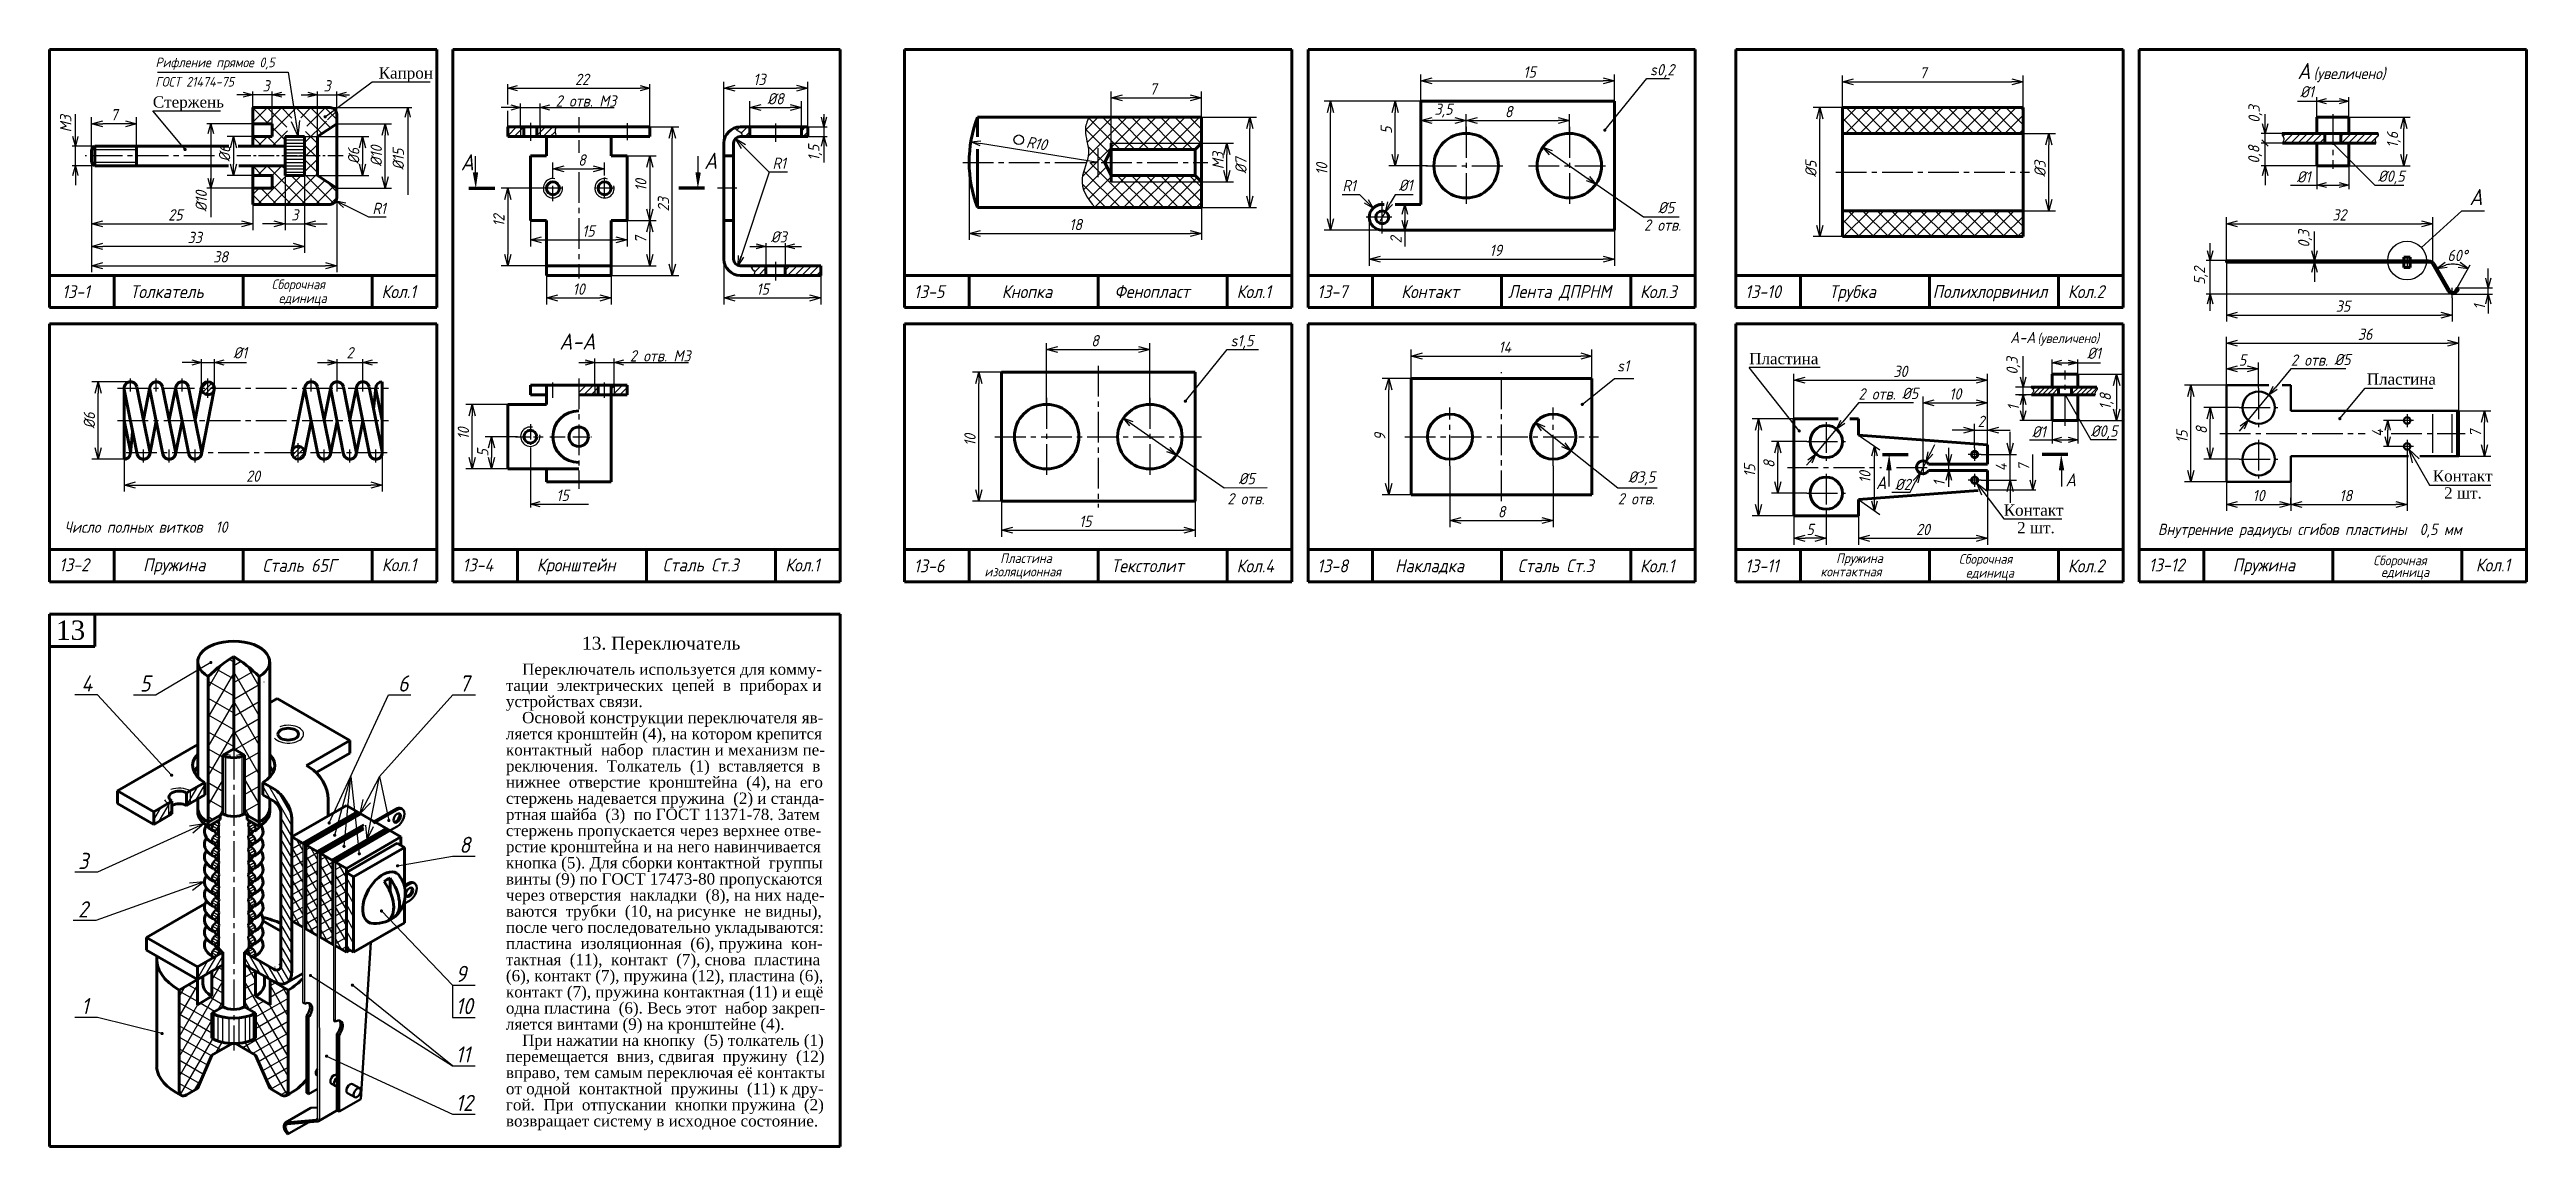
# Model space of a CAD drawing. Header units: millimetres. Extents: x -255 to 513, y 132 to 472.
import ezdxf

# ---------------------------------------------------------------- set-up
doc = ezdxf.new("R2010")
doc.units = ezdxf.units.MM
doc.header["$LTSCALE"] = 0.5
doc.linetypes.add('CENTER2', pattern=[28.575, 19.05, -3.175, 3.175, -3.175])
doc.layers.get('Defpoints').update_dxf_attribs({"color": 5})
doc.styles.get("Standard").update_dxf_attribs({"font": 'isocpeui.ttf', "width": 0.9})
doc.styles.add('стиль1', font='TIMES.TTF')
doc.dimstyles.new('Standart 1', dxfattribs={"dimtxt": 3.5, "dimasz": 3.5, "dimexe": 2, "dimexo": 0, "dimgap": 1, "dimtad": 1, "dimtoh": 1, "dimdec": 0, "dimtxsty": 'Standard', "dimblk": 'OPEN30', "dimcen": 2.5, "dimadec": 0, "dimazin": 0, "dimtfac": 1, "dimtdec": 0, "dimtmove": 0, "dimatfit": 3, "dimldrblk": 'DOTSMALL', "dimfxl": 0, "dimarcsym": 0})
pattern_1 = [(45, (19, -31), (-2.245064, 2.245064), []), (135, (19, -31), (-2.245064, -2.245064), [])]
pattern_2 = [(60, (-310.5012, 74.5421), (-1.429808, 0.8255), [])]
pattern_3 = [(45, (-285, 287), (-1.122532, 1.122532), [])]

msp = doc.modelspace()

# ---------------------------------------------------------------- texts
at = {"color": 7, "lineweight": -3, "width": 0.9}
for s, height, p in [('Рифление прямое 0,5', 3, (-222.16, 466.51)), ('ГОСТ 21474-75', 3, (-222.24, 460.51)), ('s0,2', 3.5, (241, 464)), ('А', 5, (441.61, 462.82)), ('(увеличено)', 3.5, (446.61, 462.82)), ('2 отв. М3', 3.5, (-98.16, 454.3)), ('%%c0,5', 3.5, (466.6, 431)), ('А', 5, (494.93, 423.76)), ('2 отв.', 3.5, (239.13, 415.84)), ('A-A', 5, (-97, 379)), ('А-А', 3.5, (352.6, 381)), ('(увеличено)', 3, (361.02, 381)), ('2 отв. М3', 3.5, (-75.16, 375.3)), ('s1,5', 3.5, (111, 380)), ('2 отв.', 3.5, (439.6, 374)), ('s1', 3.5, (230.8, 372.2)), ('2 отв.', 3.5, (305.6, 363.5)), ('%%c0,5', 3.5, (377.6, 352)), ('А', 4, (311.01, 335.74)), ('А', 4, (369.76, 336.62)), ('2 отв.', 3.5, (110, 331)), ('2 отв.', 3.5, (231, 331)), ('Внутренние радиусы сгибов пластины  0,5 мм', 3.5, (398.39, 321.52)), ('5', 5, (-227, 273)), ('6', 5, (-147, 273)), ('7', 5, (-128, 273)), ('3', 5, (-246.14, 218)), ('8', 5, (-128, 223)), ('2', 5, (-246.14, 203)), ('9', 5, (-129.14, 183)), ('1', 5, (-245.14, 173)), ('10', 5, (-129.14, 173)), ('11', 5, (-129.14, 158)), ('12', 5, (-129.14, 143))]:
    msp.add_text(s, height=height, dxfattribs=at).set_placement(p)
at = {"color": 7, "style": 'стиль1'}
for s, height, p in [('Капрон', 3.5, (-153, 463)), ('Пластина', 3.5, (463.09, 368.1)), ('13. Переключатель', 4, (-90, 286)), ('тации  электрических  цепей  в  приборах и', 3.5, (-113.56, 273.19)), ('Переключатель используется для комму-', 3.5, (-108.56, 278.19)), ('устройствах связи.', 3.5, (-113.56, 268.19)), ('ляется кронштейн (4), на котором крепится', 3.5, (-113.56, 258.19)), ('Основой конструкции переключателя яв-', 3.5, (-108.56, 263.19)), ('контактный  набор  пластин и механизм пе-', 3.5, (-113.56, 253.19)), ('реключения.  Толкатель  (1)  вставляется  в', 3.5, (-113.56, 248.19)), ('нижнее  отверстие  кронштейна  (4), на  его', 3.5, (-113.56, 243.19)), ('стержень надевается пружина  (2) и станда- ', 3.5, (-113.56, 238.19)), ('ртная шайба  (3)  по ГОСТ 11371-78. Затем', 3.5, (-113.56, 233.19)), ('стержень пропускается через верхнее отве-', 3.5, (-113.56, 228.19)), ('рстие кронштейна и на него навинчивается', 3.5, (-113.56, 223.19)), ('кнопка (5). Для сборки контактной  группы', 3.5, (-113.56, 218.19)), ('винты (9) по ГОСТ 17473-80 пропускаются', 3.5, (-113.56, 213.19)), ('через отверстия  накладки  (8), на них наде-', 3.5, (-113.56, 208.19)), ('ваются  трубки  (10, на рисунке  не видны),', 3.5, (-113.56, 203.19)), ('после чего последовательно укладываются:', 3.5, (-113.56, 198.19)), ('пластина  изоляционная  (6), пружина  кон-', 3.5, (-113.56, 193.19)), ('тактная  (11),  контакт  (7), снова  пластина', 3.5, (-113.56, 188.19)), ('(6), контакт (7), пружина (12), пластина (6),', 3.5, (-113.56, 183.19)), ('контакт (7), пружина контактная (11) и ещё', 3.5, (-113.56, 178.19)), ('одна пластина  (6). Весь этот  набор закреп-', 3.5, (-113.56, 173.19)), ('ляется винтами (9) на кронштейне (4).', 3.5, (-113.56, 168.19)), ('перемещается  вниз, сдвигая  пружину  (12)', 3.5, (-113.56, 158.19)), ('При нажатии на кнопку  (5) толкатель (1)', 3.5, (-108.56, 163.19)), ('вправо, тем самым переключая её контакты', 3.5, (-113.56, 153.19)), ('гой.  При  отпускании  кнопки пружина  (2)', 3.5, (-113.56, 143.19)), ('от одной  контактной  пружины  (11) к дру-', 3.5, (-113.56, 148.19)), ('возвращает систему в исходное состояние.', 3.5, (-113.56, 138.19))]:
    msp.add_text(s, height=height, dxfattribs=at).set_placement(p)
at = {"color": 7, "lineweight": -3, "style": 'стиль1'}
for s, p in [('Стержень', (-223, 454)), ('Пластина', (271.71, 374.45)), ('Контакт', (483.56, 338.11)), ('Контакт', (350.6, 327.5)), ('2 шт.', (487.09, 332.82)), ('2 шт.', (354.75, 322.06))]:
    msp.add_text(s, height=3.5, dxfattribs=at).set_placement(p)
at = {"color": 7, "width": 0.9}
for s, height, p in [('А', 5, (-127.55, 434.56)), ('А', 5, (-52.12, 435)), ('Сборочная', 3, (-186.17, 397.72)), ('13-1', 4, (-251.1, 394.95)), ('Толкатель', 4, (-230, 394.95)), ('единица', 3, (-184, 393.42)), ('Кол.1', 4, (-152.11, 394.95)), ('13-5', 4, (12.89, 394.95)), ('Кнопка', 4, (40.11, 394.95)), ('Фенопласт', 4, (75, 395)), ('Кол.1', 4, (112.89, 394.95)), ('13-7', 4, (137.89, 394.95)), ('Контакт', 4, (163.89, 394.95)), ('Лента ДПРНМ', 4, (197, 395)), ('Кол.3', 4, (237.89, 394.95)), ('13-10', 4, (270.5, 394.95)), ('Трубка', 4, (296.5, 394.95)), ('Полихлорвинил', 4, (328.6, 395)), ('Кол.2', 4, (370.5, 394.95)), ('Число полных витков  10', 3.5, (-250.37, 322.23)), ('Пластина', 3, (39.62, 312.84)), ('Пружина', 3, (298.68, 312.84)), ('Сборочная', 3, (336.71, 312.6)), ('Сборочная', 3, (465.14, 312.15)), ('13-2', 4, (-252, 310.29)), ('Пружина', 4, (-226, 310.29)), ('Сталь 65Г', 4, (-189, 310.1)), ('Кол.1', 4, (-152, 310.29)), ('13-4', 4, (-127, 310.23)), ('Кронштейн', 4, (-104, 310.23)), ('Сталь Ст.3', 4, (-65, 310.23)), ('Кол.1', 4, (-27, 310.23)), ('13-6', 4, (12.89, 309.95)), ('изоляционная', 3, (34.74, 308.69)), ('Текстолит', 4, (74, 310)), ('Кол.4', 4, (112.89, 309.95)), ('13-8', 4, (137.89, 309.95)), ('Накладка', 4, (162, 310)), ('Сталь Ст.3', 4, (200, 310)), ('Кол.1', 4, (237.89, 309.95)), ('13-11', 4, (270.5, 309.95)), ('контактная', 3, (293.81, 308.69)), ('единица', 3, (338.87, 308.31)), ('Кол.2', 4, (370.5, 309.95)), ('13-12', 4, (395.6, 310.23)), ('Пружина', 4, (421.6, 310.23)), ('единица', 3, (467.57, 308.52)), ('Кол.1', 4, (496.89, 310.23)), ('4', 5, (-245.14, 273))]:
    msp.add_text(s, height=height, dxfattribs=at).set_placement(p)
at = {"color": 7, "lineweight": 60, "style": 'стиль1'}
msp.add_text('13', height=6, dxfattribs=at).set_placement((-253, 289.03))
at = {"color": 7, "lineweight": -3, "char_height": 3.5, "attachment_point": 5}
for s, insert in [('3', (-187.9, 460.75)), ('3', (-169, 460.75)), ('22', (-90, 462.75)), ('%%c1', (444.6, 458.92)), ('R1', (147.78, 429.82)), ('%%c1', (165.29, 429.93)), ('%%c1', (443.58, 432.53)), ('R1', (-152.85, 422.75)), ('%%c5', (246, 423)), ('%%c3', (-29, 413.93)), ('60°', (491.22, 408.18)), ('%%c1', (-195.91, 378.01)), ('2', (-161.91, 378.01)), ('%%c1', (378.6, 377.86)), ('%%c5', (455.6, 375.92)), ('%%c5', (321.6, 365.42)), ('%%c1', (361.5, 353.52)), ('%%c5', (116, 339)), ('%%c3,5', (238.42, 339.1)), ('%%c2', (319.33, 337.2)), ('15', (-96, 333.82))]:
    msp.add_mtext(s, dxfattribs=dict(at, insert=insert))
for s, insert, rotation in [('0,3', (428.6, 452), 90), ('M3', (-250, 449), 90), ('%%c15', (-146.93, 438), 90), ('1,5', (-17.75, 440), 90), ('R10', (50.94, 442.88), 350.78638), ('0,8', (428.5, 439.42), 90), ('0,3', (444, 413.32), 90), ('5,2', (411.68, 401.85), 90), ('1', (498.03, 392.17), 90), ('0,3', (353.6, 373.93), 90), ('1', (353.6, 360.93), 90), ('10', (307.59, 339.5), 90), ('7', (356.85, 342.5), 90)]:
    msp.add_mtext(s, dxfattribs=dict(at, insert=insert, rotation=rotation))
at = {"color": 7, "char_height": 3.5, "attachment_point": 5, "rotation": 90}
for s, insert in [('%%c10', (-208, 425)), ('2', (162.25, 413)), ('4', (466.44, 353.17)), ('1', (330.6, 337.5))]:
    msp.add_mtext(s, dxfattribs=dict(at, insert=insert))

# ---------------------------------------------------------------- blocks, each defined once
blk = doc.blocks.new('_Open30')
at = {"color": 0, "linetype": 'ByBlock', "lineweight": -2}
for p, q in [((-1, 0.27), (0, 0)), ((0, 0), (-1, -0.27)), ((0, 0), (-1, 0))]:
    blk.add_line(p, q, dxfattribs=at)
blk = doc.blocks.new('*D109')
at = {"color": 0, "lineweight": -2}
for p, q in [((54, 362), (54, 381)), ((57.5, 379), (82.5, 379)), ((86, 362), (86, 381))]:
    blk.add_line(p, q, dxfattribs=at)
at = {"layer": 'Defpoints', "color": 0}
for p in [(86, 379), (54, 362), (86, 362)]:
    blk.add_point(p, dxfattribs=at)
at = {"color": 0, "lineweight": -2, "xscale": 3.5, "yscale": 3.5, "zscale": 3.5, "rotation": 180}
blk.add_blockref('_Open30', (54, 379), dxfattribs=at)
at = {"color": 0, "lineweight": -2, "xscale": 3.5, "yscale": 3.5, "zscale": 3.5}
blk.add_blockref('_Open30', (86, 379), dxfattribs=at)
at = {"color": 0, "lineweight": -3, "insert": (69, 381.75), "char_height": 3.5, "attachment_point": 5}
blk.add_mtext('8', dxfattribs=at)
blk = doc.blocks.new('_DotSmall')
at = {"color": 0, "linetype": 'ByBlock', "const_width": 0.5}
blk.add_lwpolyline([(-0.0625, 0, 1), (0.0625, 0, 1)], format="xyb", close=True, dxfattribs=at)
blk = doc.blocks.new('*D110')
at = {"color": 0, "lineweight": -2}
for p, q in [((40, 332), (40, 321)), ((100, 332), (100, 321)), ((43.5, 323), (96.5, 323))]:
    blk.add_line(p, q, dxfattribs=at)
at = {"layer": 'Defpoints', "color": 0}
for p in [(40, 332), (100, 332), (100, 323)]:
    blk.add_point(p, dxfattribs=at)
at = {"color": 0, "lineweight": -2, "xscale": 3.5, "yscale": 3.5, "zscale": 3.5, "rotation": 180}
blk.add_blockref('_Open30', (40, 323), dxfattribs=at)
at = {"color": 0, "lineweight": -2, "xscale": 3.5, "yscale": 3.5, "zscale": 3.5}
blk.add_blockref('_Open30', (100, 323), dxfattribs=at)
at = {"color": 0, "lineweight": -3, "insert": (66, 325.75), "char_height": 3.5, "attachment_point": 5}
blk.add_mtext('15', dxfattribs=at)
blk = doc.blocks.new('*D111')
at = {"color": 0, "lineweight": -2}
for p, q in [((40, 372), (31, 372)), ((33, 335.5), (33, 368.5)), ((40, 332), (31, 332))]:
    blk.add_line(p, q, dxfattribs=at)
at = {"layer": 'Defpoints', "color": 0}
for p in [(33, 372), (40, 372), (40, 332)]:
    blk.add_point(p, dxfattribs=at)
at = {"color": 0, "lineweight": -2, "xscale": 3.5, "yscale": 3.5, "zscale": 3.5}
for p, rotation in [((33, 372), 90), ((33, 332), 270)]:
    blk.add_blockref('_Open30', p, dxfattribs=dict(at, rotation=rotation))
at = {"color": 0, "lineweight": -3, "insert": (30.25, 351), "char_height": 3.5, "attachment_point": 5, "rotation": 90}
blk.add_mtext('10', dxfattribs=at)
blk = doc.blocks.new('*D112')
at = {"color": 0, "lineweight": -2}
for p, q in [((170, 456), (140, 456)), ((142, 419.5), (142, 452.5)), ((170, 416), (140, 416))]:
    blk.add_line(p, q, dxfattribs=at)
at = {"layer": 'Defpoints', "color": 0}
for p in [(142, 456), (170, 456), (170, 416)]:
    blk.add_point(p, dxfattribs=at)
at = {"color": 0, "lineweight": -2, "xscale": 3.5, "yscale": 3.5, "zscale": 3.5}
for p, rotation in [((142, 456), 90), ((142, 416), 270)]:
    blk.add_blockref('_Open30', p, dxfattribs=dict(at, rotation=rotation))
at = {"color": 0, "lineweight": -3, "insert": (139.25, 435), "char_height": 3.5, "attachment_point": 5, "rotation": 90}
blk.add_mtext('10', dxfattribs=at)
blk = doc.blocks.new('*D113')
at = {"color": 0, "lineweight": -2}
for p, q in [((184, 446), (184, 452)), ((187.5, 450), (212.5, 450)), ((216, 446), (216, 452))]:
    blk.add_line(p, q, dxfattribs=at)
at = {"layer": 'Defpoints', "color": 0}
for p in [(184, 446), (216, 450), (216, 446)]:
    blk.add_point(p, dxfattribs=at)
at = {"color": 0, "lineweight": -2, "xscale": 3.5, "yscale": 3.5, "zscale": 3.5, "rotation": 180}
blk.add_blockref('_Open30', (184, 450), dxfattribs=at)
at = {"color": 0, "lineweight": -2, "xscale": 3.5, "yscale": 3.5, "zscale": 3.5}
blk.add_blockref('_Open30', (216, 450), dxfattribs=at)
at = {"color": 0, "lineweight": -3, "insert": (197.21, 452.75), "char_height": 3.5, "attachment_point": 5}
blk.add_mtext('8', dxfattribs=at)
blk = doc.blocks.new('*D114')
at = {"color": 0, "lineweight": -2}
for p, q in [((170, 456), (170, 464.27)), ((173.5, 462.27), (226.5, 462.27)), ((230, 456), (230, 464.27))]:
    blk.add_line(p, q, dxfattribs=at)
at = {"layer": 'Defpoints', "color": 0}
for p in [(230, 462.27), (170, 456), (230, 456)]:
    blk.add_point(p, dxfattribs=at)
at = {"color": 0, "lineweight": -2, "xscale": 3.5, "yscale": 3.5, "zscale": 3.5, "rotation": 180}
blk.add_blockref('_Open30', (170, 462.27), dxfattribs=at)
at = {"color": 0, "lineweight": -2, "xscale": 3.5, "yscale": 3.5, "zscale": 3.5}
blk.add_blockref('_Open30', (230, 462.27), dxfattribs=at)
at = {"color": 0, "lineweight": -3, "insert": (203.67, 465.02), "char_height": 3.5, "attachment_point": 5}
blk.add_mtext('15', dxfattribs=at)
blk = doc.blocks.new('*D115')
at = {"color": 0, "lineweight": -2}
for p, q in [((154, 420), (154, 405)), ((230, 416), (230, 405)), ((157.5, 407), (226.5, 407))]:
    blk.add_line(p, q, dxfattribs=at)
at = {"layer": 'Defpoints', "color": 0}
for p in [(154, 420), (230, 416), (230, 407)]:
    blk.add_point(p, dxfattribs=at)
at = {"color": 0, "lineweight": -2, "xscale": 3.5, "yscale": 3.5, "zscale": 3.5, "rotation": 180}
blk.add_blockref('_Open30', (154, 407), dxfattribs=at)
at = {"color": 0, "lineweight": -2, "xscale": 3.5, "yscale": 3.5, "zscale": 3.5}
blk.add_blockref('_Open30', (230, 407), dxfattribs=at)
at = {"color": 0, "lineweight": -3, "insert": (193.21, 409.75), "char_height": 3.5, "attachment_point": 5}
blk.add_mtext('19', dxfattribs=at)
blk = doc.blocks.new('*D116')
at = {"color": 0, "lineweight": -2}
for p, q in [((170, 449.36), (170, 452)), ((180.5, 450), (173.5, 450)), ((184, 449.36), (184, 452))]:
    blk.add_line(p, q, dxfattribs=at)
at = {"layer": 'Defpoints', "color": 0}
for p in [(170, 450), (170, 449.36), (184, 449.36)]:
    blk.add_point(p, dxfattribs=at)
at = {"color": 0, "lineweight": -2, "xscale": 3.5, "yscale": 3.5, "zscale": 3.5, "rotation": 180}
blk.add_blockref('_Open30', (170, 450), dxfattribs=at)
at = {"color": 0, "lineweight": -2, "xscale": 3.5, "yscale": 3.5, "zscale": 3.5}
blk.add_blockref('_Open30', (184, 450), dxfattribs=at)
at = {"color": 0, "lineweight": -3, "insert": (177, 453.1), "char_height": 3.5, "attachment_point": 5}
blk.add_mtext('3,5', dxfattribs=at)
blk = doc.blocks.new('*D117')
at = {"color": 0, "lineweight": -2}
for p, q in [((172, 456), (160, 456)), ((162, 439.5), (162, 452.5)), ((172, 436), (160, 436))]:
    blk.add_line(p, q, dxfattribs=at)
at = {"layer": 'Defpoints', "color": 0}
for p in [(162, 456), (172, 456), (172, 436)]:
    blk.add_point(p, dxfattribs=at)
at = {"color": 0, "lineweight": -2, "xscale": 3.5, "yscale": 3.5, "zscale": 3.5}
for p, rotation in [((162, 456), 90), ((162, 436), 270)]:
    blk.add_blockref('_Open30', p, dxfattribs=dict(at, rotation=rotation))
at = {"color": 0, "lineweight": -3, "insert": (159.25, 447), "char_height": 3.5, "attachment_point": 5, "rotation": 90}
blk.add_mtext('5', dxfattribs=at)
blk = doc.blocks.new('*D118')
at = {"color": 0, "lineweight": -2}
for p, q in [((102, 443), (111.86, 443)), ((109.86, 434.5), (109.86, 439.5)), ((102, 431), (111.86, 431))]:
    blk.add_line(p, q, dxfattribs=at)
at = {"layer": 'Defpoints', "color": 0}
for p in [(102, 443), (109.86, 443), (102, 431)]:
    blk.add_point(p, dxfattribs=at)
at = {"color": 0, "lineweight": -2, "xscale": 3.5, "yscale": 3.5, "zscale": 3.5}
for p, rotation in [((109.86, 443), 90), ((109.86, 431), 270)]:
    blk.add_blockref('_Open30', p, dxfattribs=dict(at, rotation=rotation))
at = {"color": 0, "lineweight": -3, "insert": (107.11, 437.57), "char_height": 3.5, "attachment_point": 5, "rotation": 90}
blk.add_mtext('M3', dxfattribs=at)
blk = doc.blocks.new('*D119')
at = {"color": 0, "lineweight": -2}
for p, q in [((102, 451), (119, 451)), ((117, 426.5), (117, 447.5)), ((102, 423), (119, 423))]:
    blk.add_line(p, q, dxfattribs=at)
at = {"layer": 'Defpoints', "color": 0}
for p in [(102, 451), (117, 451), (102, 423)]:
    blk.add_point(p, dxfattribs=at)
at = {"color": 0, "lineweight": -2, "xscale": 3.5, "yscale": 3.5, "zscale": 3.5}
for p, rotation in [((117, 451), 90), ((117, 423), 270)]:
    blk.add_blockref('_Open30', p, dxfattribs=dict(at, rotation=rotation))
at = {"color": 0, "lineweight": -3, "insert": (114.23, 436), "char_height": 3.5, "attachment_point": 5, "rotation": 90}
blk.add_mtext('%%c7', dxfattribs=at)
blk = doc.blocks.new('*D120')
at = {"color": 0, "lineweight": -2}
for p, q in [((74, 443), (74, 459)), ((77.5, 457), (98.5, 457)), ((102, 443), (102, 459))]:
    blk.add_line(p, q, dxfattribs=at)
at = {"layer": 'Defpoints', "color": 0}
for p in [(102, 457), (74, 443), (102, 443)]:
    blk.add_point(p, dxfattribs=at)
at = {"color": 0, "lineweight": -2, "xscale": 3.5, "yscale": 3.5, "zscale": 3.5, "rotation": 180}
blk.add_blockref('_Open30', (74, 457), dxfattribs=at)
at = {"color": 0, "lineweight": -2, "xscale": 3.5, "yscale": 3.5, "zscale": 3.5}
blk.add_blockref('_Open30', (102, 457), dxfattribs=at)
at = {"color": 0, "lineweight": -3, "insert": (87, 459.77), "char_height": 3.5, "attachment_point": 5}
blk.add_mtext('7', dxfattribs=at)
blk = doc.blocks.new('*D121')
at = {"color": 0, "lineweight": -2}
for p, q in [((30, 437), (30, 413)), ((102, 423), (102, 413)), ((33.5, 415), (98.5, 415))]:
    blk.add_line(p, q, dxfattribs=at)
at = {"layer": 'Defpoints', "color": 0}
for p in [(30, 437), (102, 423), (102, 415)]:
    blk.add_point(p, dxfattribs=at)
at = {"color": 0, "lineweight": -2, "xscale": 3.5, "yscale": 3.5, "zscale": 3.5, "rotation": 180}
blk.add_blockref('_Open30', (30, 415), dxfattribs=at)
at = {"color": 0, "lineweight": -2, "xscale": 3.5, "yscale": 3.5, "zscale": 3.5}
blk.add_blockref('_Open30', (102, 415), dxfattribs=at)
at = {"color": 0, "lineweight": -3, "insert": (63, 417.75), "char_height": 3.5, "attachment_point": 5}
blk.add_mtext('18', dxfattribs=at)
blk = doc.blocks.new('*D122')
at = {"color": 0, "lineweight": -2}
for p, q in [((167, 370), (167, 379)), ((170.5, 377), (219.5, 377)), ((223, 370), (223, 379))]:
    blk.add_line(p, q, dxfattribs=at)
at = {"layer": 'Defpoints', "color": 0}
for p in [(223, 377), (167, 370), (223, 370)]:
    blk.add_point(p, dxfattribs=at)
at = {"color": 0, "lineweight": -2, "xscale": 3.5, "yscale": 3.5, "zscale": 3.5, "rotation": 180}
blk.add_blockref('_Open30', (167, 377), dxfattribs=at)
at = {"color": 0, "lineweight": -2, "xscale": 3.5, "yscale": 3.5, "zscale": 3.5}
blk.add_blockref('_Open30', (223, 377), dxfattribs=at)
at = {"color": 0, "lineweight": -3, "insert": (196, 379.75), "char_height": 3.5, "attachment_point": 5}
blk.add_mtext('14', dxfattribs=at)
blk = doc.blocks.new('*D123')
at = {"color": 0, "lineweight": -2}
for p, q in [((179, 343), (179, 324)), ((211, 343), (211, 324)), ((182.5, 326), (207.5, 326))]:
    blk.add_line(p, q, dxfattribs=at)
at = {"layer": 'Defpoints', "color": 0}
for p in [(179, 343), (211, 343), (211, 326)]:
    blk.add_point(p, dxfattribs=at)
at = {"color": 0, "lineweight": -2, "xscale": 3.5, "yscale": 3.5, "zscale": 3.5, "rotation": 180}
blk.add_blockref('_Open30', (179, 326), dxfattribs=at)
at = {"color": 0, "lineweight": -2, "xscale": 3.5, "yscale": 3.5, "zscale": 3.5}
blk.add_blockref('_Open30', (211, 326), dxfattribs=at)
at = {"color": 0, "lineweight": -3, "insert": (195, 328.75), "char_height": 3.5, "attachment_point": 5}
blk.add_mtext('8', dxfattribs=at)
blk = doc.blocks.new('*D108')
at = {"color": 0, "lineweight": -2}
for p, q in [((167, 370), (158, 370)), ((160, 337.5), (160, 366.5)), ((167, 334), (158, 334))]:
    blk.add_line(p, q, dxfattribs=at)
at = {"layer": 'Defpoints', "color": 0}
for p in [(160, 370), (167, 370), (167, 334)]:
    blk.add_point(p, dxfattribs=at)
at = {"color": 0, "lineweight": -2, "xscale": 3.5, "yscale": 3.5, "zscale": 3.5}
for p, rotation in [((160, 370), 90), ((160, 334), 270)]:
    blk.add_blockref('_Open30', p, dxfattribs=dict(at, rotation=rotation))
at = {"color": 0, "lineweight": -3, "insert": (157.25, 352), "char_height": 3.5, "attachment_point": 5, "rotation": 90}
blk.add_mtext('9', dxfattribs=at)
blk = doc.blocks.new('*D63')
at = {"color": 0, "lineweight": -2}
for p, q in [((-176, 445), (-156, 445)), ((-158, 441.5), (-158, 436.5)), ((-176, 433), (-156, 433))]:
    blk.add_line(p, q, dxfattribs=at)
at = {"layer": 'Defpoints', "color": 0}
for p in [(-176, 445), (-176, 433), (-158, 433)]:
    blk.add_point(p, dxfattribs=at)
at = {"color": 0, "lineweight": -2, "xscale": 3.5, "yscale": 3.5, "zscale": 3.5}
for p, rotation in [((-158, 445), 90), ((-158, 433), 270)]:
    blk.add_blockref('_Open30', p, dxfattribs=dict(at, rotation=rotation))
at = {"color": 0, "lineweight": -3, "insert": (-160.75, 439), "char_height": 3.5, "attachment_point": 5, "rotation": 90}
blk.add_mtext('%%c6', dxfattribs=at)
blk = doc.blocks.new('*D64')
at = {"color": 0, "lineweight": -2}
for p, q in [((-166, 449), (-149, 449)), ((-151, 432.5), (-151, 445.5)), ((-166, 429), (-149, 429))]:
    blk.add_line(p, q, dxfattribs=at)
at = {"layer": 'Defpoints', "color": 0}
for p in [(-166, 449), (-151, 449), (-166, 429)]:
    blk.add_point(p, dxfattribs=at)
at = {"color": 0, "lineweight": -2, "xscale": 3.5, "yscale": 3.5, "zscale": 3.5}
for p, rotation in [((-151, 449), 90), ((-151, 429), 270)]:
    blk.add_blockref('_Open30', p, dxfattribs=dict(at, rotation=rotation))
at = {"color": 0, "lineweight": -3, "insert": (-153.75, 439), "char_height": 3.5, "attachment_point": 5, "rotation": 90}
blk.add_mtext('%%c10', dxfattribs=at)
blk = doc.blocks.new('*D65')
at = {"color": 0, "lineweight": -2}
for p, q in [((-242, 437), (-242, 403)), ((-166, 426), (-166, 403)), ((-238.5, 405), (-169.5, 405))]:
    blk.add_line(p, q, dxfattribs=at)
at = {"layer": 'Defpoints', "color": 0}
for p in [(-242, 437), (-166, 426), (-166, 405)]:
    blk.add_point(p, dxfattribs=at)
at = {"color": 0, "lineweight": -2, "xscale": 3.5, "yscale": 3.5, "zscale": 3.5, "rotation": 180}
blk.add_blockref('_Open30', (-242, 405), dxfattribs=at)
at = {"color": 0, "lineweight": -2, "xscale": 3.5, "yscale": 3.5, "zscale": 3.5}
blk.add_blockref('_Open30', (-166, 405), dxfattribs=at)
at = {"color": 0, "lineweight": -3, "insert": (-202, 407.75), "char_height": 3.5, "attachment_point": 5}
blk.add_mtext('38', dxfattribs=at)
blk = doc.blocks.new('*D66')
at = {"color": 0, "lineweight": -2}
for p, q in [((-242, 441), (-242, 451)), ((-231.5, 449), (-238.5, 449)), ((-228, 442), (-228, 451))]:
    blk.add_line(p, q, dxfattribs=at)
at = {"layer": 'Defpoints', "color": 0}
for p in [(-242, 449), (-242, 441), (-228, 442)]:
    blk.add_point(p, dxfattribs=at)
at = {"color": 0, "lineweight": -2, "xscale": 3.5, "yscale": 3.5, "zscale": 3.5, "rotation": 180}
blk.add_blockref('_Open30', (-242, 449), dxfattribs=at)
at = {"color": 0, "lineweight": -2, "xscale": 3.5, "yscale": 3.5, "zscale": 3.5}
blk.add_blockref('_Open30', (-228, 449), dxfattribs=at)
at = {"color": 0, "lineweight": -3, "insert": (-235, 451.77), "char_height": 3.5, "attachment_point": 5}
blk.add_mtext('7', dxfattribs=at)
blk = doc.blocks.new('*D67')
at = {"color": 0, "lineweight": -2}
for p, q in [((-242, 437), (-242, 416)), ((-192, 424), (-192, 416)), ((-238.5, 418), (-195.5, 418))]:
    blk.add_line(p, q, dxfattribs=at)
at = {"layer": 'Defpoints', "color": 0}
for p in [(-242, 437), (-192, 424), (-192, 418)]:
    blk.add_point(p, dxfattribs=at)
at = {"color": 0, "lineweight": -2, "xscale": 3.5, "yscale": 3.5, "zscale": 3.5, "rotation": 180}
blk.add_blockref('_Open30', (-242, 418), dxfattribs=at)
at = {"color": 0, "lineweight": -2, "xscale": 3.5, "yscale": 3.5, "zscale": 3.5}
blk.add_blockref('_Open30', (-192, 418), dxfattribs=at)
at = {"color": 0, "lineweight": -3, "insert": (-216, 420.75), "char_height": 3.5, "attachment_point": 5}
blk.add_mtext('25', dxfattribs=at)
blk = doc.blocks.new('*D68')
at = {"color": 0, "lineweight": -2}
for p, q in [((-176, 433), (-176, 409)), ((-242, 416), (-242, 409)), ((-179.5, 411), (-238.5, 411))]:
    blk.add_line(p, q, dxfattribs=at)
at = {"layer": 'Defpoints', "color": 0}
for p in [(-176, 433), (-242, 416), (-242, 411)]:
    blk.add_point(p, dxfattribs=at)
at = {"color": 0, "lineweight": -2, "xscale": 3.5, "yscale": 3.5, "zscale": 3.5, "rotation": 180}
blk.add_blockref('_Open30', (-242, 411), dxfattribs=at)
at = {"color": 0, "lineweight": -2, "xscale": 3.5, "yscale": 3.5, "zscale": 3.5}
blk.add_blockref('_Open30', (-176, 411), dxfattribs=at)
at = {"color": 0, "lineweight": -3, "insert": (-210, 413.75), "char_height": 3.5, "attachment_point": 5}
blk.add_mtext('33', dxfattribs=at)
blk = doc.blocks.new('*D69')
at = {"color": 0, "lineweight": -2}
for p, q in [((-182, 433), (-182, 416)), ((-185.5, 418), (-189, 418)), ((-182, 418), (-176, 418)), ((-176, 419), (-176, 416)), ((-172.5, 418), (-169, 418))]:
    blk.add_line(p, q, dxfattribs=at)
at = {"layer": 'Defpoints', "color": 0}
for p in [(-182, 433), (-176, 419), (-176, 418)]:
    blk.add_point(p, dxfattribs=at)
at = {"color": 0, "lineweight": -2, "xscale": 3.5, "yscale": 3.5, "zscale": 3.5}
blk.add_blockref('_Open30', (-182, 418), dxfattribs=at)
at = {"color": 0, "lineweight": -2, "xscale": 3.5, "yscale": 3.5, "zscale": 3.5, "rotation": 180}
blk.add_blockref('_Open30', (-176, 418), dxfattribs=at)
at = {"color": 0, "lineweight": -3, "insert": (-179, 420.75), "char_height": 3.5, "attachment_point": 5}
blk.add_mtext('3', dxfattribs=at)
blk = doc.blocks.new('*D70')
at = {"color": 0, "lineweight": -2}
for p, q in [((-192, 445), (-200, 445)), ((-198, 441.5), (-198, 436.5)), ((-192, 433), (-200, 433))]:
    blk.add_line(p, q, dxfattribs=at)
at = {"layer": 'Defpoints', "color": 0}
for p in [(-192, 445), (-198, 433), (-192, 433)]:
    blk.add_point(p, dxfattribs=at)
at = {"color": 0, "lineweight": -2, "xscale": 3.5, "yscale": 3.5, "zscale": 3.5}
for p, rotation in [((-198, 445), 90), ((-198, 433), 270)]:
    blk.add_blockref('_Open30', p, dxfattribs=dict(at, rotation=rotation))
at = {"color": 0, "lineweight": -3, "insert": (-200.75, 439.73), "char_height": 3.5, "attachment_point": 5, "rotation": 90}
blk.add_mtext('%%c6', dxfattribs=at)
blk = doc.blocks.new('*D71')
at = {"color": 0, "lineweight": -2}
for p, q in [((-231.91, 347.01), (-231.91, 335.01)), ((-151.91, 347.01), (-151.91, 335.01)), ((-228.41, 337.01), (-155.41, 337.01))]:
    blk.add_line(p, q, dxfattribs=at)
at = {"layer": 'Defpoints', "color": 0}
for p in [(-231.91, 347.01), (-151.91, 347.01), (-151.91, 337.01)]:
    blk.add_point(p, dxfattribs=at)
at = {"color": 0, "lineweight": -2, "xscale": 3.5, "yscale": 3.5, "zscale": 3.5, "rotation": 180}
blk.add_blockref('_Open30', (-231.91, 337.01), dxfattribs=at)
at = {"color": 0, "lineweight": -2, "xscale": 3.5, "yscale": 3.5, "zscale": 3.5}
blk.add_blockref('_Open30', (-151.91, 337.01), dxfattribs=at)
at = {"color": 0, "lineweight": -3, "insert": (-191.91, 339.76), "char_height": 3.5, "attachment_point": 5}
blk.add_mtext('20', dxfattribs=at)
blk = doc.blocks.new('*D72')
at = {"color": 0, "lineweight": -2}
for p, q in [((-229.91, 369.01), (-241.91, 369.01)), ((-239.91, 348.51), (-239.91, 365.51)), ((-231.91, 345.01), (-241.91, 345.01))]:
    blk.add_line(p, q, dxfattribs=at)
at = {"layer": 'Defpoints', "color": 0}
for p in [(-239.91, 369.01), (-229.91, 369.01), (-231.91, 345.01)]:
    blk.add_point(p, dxfattribs=at)
at = {"color": 0, "lineweight": -2, "xscale": 3.5, "yscale": 3.5, "zscale": 3.5}
for p, rotation in [((-239.91, 369.01), 90), ((-239.91, 345.01), 270)]:
    blk.add_blockref('_Open30', p, dxfattribs=dict(at, rotation=rotation))
at = {"color": 0, "lineweight": -3, "insert": (-242.66, 357.01), "char_height": 3.5, "attachment_point": 5, "rotation": 90}
blk.add_mtext('%%c6', dxfattribs=at)
blk = doc.blocks.new('*D73')
at = {"color": 0, "lineweight": -2}
for p, q in [((-46, 443), (-46, 462)), ((-20, 448), (-20, 462)), ((-42.5, 460), (-23.5, 460))]:
    blk.add_line(p, q, dxfattribs=at)
at = {"layer": 'Defpoints', "color": 0}
for p in [(-20, 460), (-20, 448), (-46, 443)]:
    blk.add_point(p, dxfattribs=at)
at = {"color": 0, "lineweight": -2, "xscale": 3.5, "yscale": 3.5, "zscale": 3.5, "rotation": 180}
blk.add_blockref('_Open30', (-46, 460), dxfattribs=at)
at = {"color": 0, "lineweight": -2, "xscale": 3.5, "yscale": 3.5, "zscale": 3.5}
blk.add_blockref('_Open30', (-20, 460), dxfattribs=at)
at = {"color": 0, "lineweight": -3, "insert": (-35, 462.75), "char_height": 3.5, "attachment_point": 5}
blk.add_mtext('13', dxfattribs=at)
blk = doc.blocks.new('*D74')
at = {"color": 0, "lineweight": -2}
for p, q in [((-106, 419), (-106, 411)), ((-76, 419), (-76, 411)), ((-102.5, 413), (-79.5, 413))]:
    blk.add_line(p, q, dxfattribs=at)
at = {"layer": 'Defpoints', "color": 0}
for p in [(-106, 419), (-76, 419), (-76, 413)]:
    blk.add_point(p, dxfattribs=at)
at = {"color": 0, "lineweight": -2, "xscale": 3.5, "yscale": 3.5, "zscale": 3.5, "rotation": 180}
blk.add_blockref('_Open30', (-106, 413), dxfattribs=at)
at = {"color": 0, "lineweight": -2, "xscale": 3.5, "yscale": 3.5, "zscale": 3.5}
blk.add_blockref('_Open30', (-76, 413), dxfattribs=at)
at = {"color": 0, "lineweight": -3, "insert": (-88, 415.75), "char_height": 3.5, "attachment_point": 5}
blk.add_mtext('15', dxfattribs=at)
blk = doc.blocks.new('*D75')
at = {"color": 0, "lineweight": -2}
for p, q in [((-101, 429), (-115, 429)), ((-113, 425.5), (-113, 408.5)), ((-101, 405), (-115, 405))]:
    blk.add_line(p, q, dxfattribs=at)
at = {"layer": 'Defpoints', "color": 0}
for p in [(-101, 429), (-113, 405), (-101, 405)]:
    blk.add_point(p, dxfattribs=at)
at = {"color": 0, "lineweight": -2, "xscale": 3.5, "yscale": 3.5, "zscale": 3.5}
for p, rotation in [((-113, 429), 90), ((-113, 405), 270)]:
    blk.add_blockref('_Open30', p, dxfattribs=dict(at, rotation=rotation))
at = {"color": 0, "lineweight": -3, "insert": (-115.75, 419), "char_height": 3.5, "attachment_point": 5, "rotation": 90}
blk.add_mtext('12', dxfattribs=at)
blk = doc.blocks.new('*D76')
at = {"color": 0, "lineweight": -2}
for p, q in [((-81, 448), (-60, 448)), ((-62, 405.5), (-62, 444.5)), ((-81, 402), (-60, 402))]:
    blk.add_line(p, q, dxfattribs=at)
at = {"layer": 'Defpoints', "color": 0}
for p in [(-81, 448), (-62, 448), (-81, 402)]:
    blk.add_point(p, dxfattribs=at)
at = {"color": 0, "lineweight": -2, "xscale": 3.5, "yscale": 3.5, "zscale": 3.5}
for p, rotation in [((-62, 448), 90), ((-62, 402), 270)]:
    blk.add_blockref('_Open30', p, dxfattribs=dict(at, rotation=rotation))
at = {"color": 0, "lineweight": -3, "insert": (-64.75, 424), "char_height": 3.5, "attachment_point": 5, "rotation": 90}
blk.add_mtext('23', dxfattribs=at)
blk = doc.blocks.new('*D77')
at = {"color": 0, "lineweight": -2}
for p, q in [((-32.03, 434), (-39.94, 441.94)), ((-26.69, 434), (-32.03, 434))]:
    blk.add_line(p, q, dxfattribs=at)
at = {"layer": 'Defpoints', "color": 0}
for p in [(-42.41, 444.42), (-41, 443)]:
    blk.add_point(p, dxfattribs=at)
at = {"color": 0, "lineweight": -2, "xscale": 3.5, "yscale": 3.5, "zscale": 3.5, "rotation": 134.9253212110951}
blk.add_blockref('_Open30', (-42.41, 444.42), dxfattribs=at)
at = {"color": 0, "lineweight": -3, "insert": (-28.86, 436.75), "char_height": 3.5, "attachment_point": 5}
blk.add_mtext('R1', dxfattribs=at)
blk = doc.blocks.new('*D78')
at = {"color": 0, "lineweight": -2}
for p, q in [((-76, 439), (-67, 439)), ((-69, 435.5), (-69, 422.5)), ((-76, 419), (-67, 419))]:
    blk.add_line(p, q, dxfattribs=at)
at = {"layer": 'Defpoints', "color": 0}
for p in [(-76, 439), (-76, 419), (-69, 419)]:
    blk.add_point(p, dxfattribs=at)
at = {"color": 0, "lineweight": -2, "xscale": 3.5, "yscale": 3.5, "zscale": 3.5}
for p, rotation in [((-69, 439), 90), ((-69, 419), 270)]:
    blk.add_blockref('_Open30', p, dxfattribs=dict(at, rotation=rotation))
at = {"color": 0, "lineweight": -3, "insert": (-71.75, 430), "char_height": 3.5, "attachment_point": 5, "rotation": 90}
blk.add_mtext('10', dxfattribs=at)
blk = doc.blocks.new('*D79')
at = {"color": 0, "lineweight": -2}
for p, q in [((-81, 419), (-67, 419)), ((-69, 408.5), (-69, 415.5)), ((-81, 405), (-67, 405))]:
    blk.add_line(p, q, dxfattribs=at)
at = {"layer": 'Defpoints', "color": 0}
for p in [(-81, 419), (-69, 419), (-81, 405)]:
    blk.add_point(p, dxfattribs=at)
at = {"color": 0, "lineweight": -2, "xscale": 3.5, "yscale": 3.5, "zscale": 3.5}
for p, rotation in [((-69, 419), 90), ((-69, 405), 270)]:
    blk.add_blockref('_Open30', p, dxfattribs=dict(at, rotation=rotation))
at = {"color": 0, "lineweight": -3, "insert": (-71.77, 413), "char_height": 3.5, "attachment_point": 5, "rotation": 90}
blk.add_mtext('7', dxfattribs=at)
blk = doc.blocks.new('*D80')
at = {"color": 0, "lineweight": -2}
for p, q in [((-101, 402), (-101, 393)), ((-81, 402), (-81, 393)), ((-97.5, 395), (-84.5, 395))]:
    blk.add_line(p, q, dxfattribs=at)
at = {"layer": 'Defpoints', "color": 0}
for p in [(-101, 402), (-81, 402), (-81, 395)]:
    blk.add_point(p, dxfattribs=at)
at = {"color": 0, "lineweight": -2, "xscale": 3.5, "yscale": 3.5, "zscale": 3.5, "rotation": 180}
blk.add_blockref('_Open30', (-101, 395), dxfattribs=at)
at = {"color": 0, "lineweight": -2, "xscale": 3.5, "yscale": 3.5, "zscale": 3.5}
blk.add_blockref('_Open30', (-81, 395), dxfattribs=at)
at = {"color": 0, "lineweight": -3, "insert": (-91, 397.75), "char_height": 3.5, "attachment_point": 5}
blk.add_mtext('10', dxfattribs=at)
blk = doc.blocks.new('*D81')
at = {"color": 0, "lineweight": -2}
for p, q in [((-46, 406), (-46, 393)), ((-16, 402), (-16, 393)), ((-42.5, 395), (-19.5, 395))]:
    blk.add_line(p, q, dxfattribs=at)
at = {"layer": 'Defpoints', "color": 0}
for p in [(-46, 406), (-16, 402), (-16, 395)]:
    blk.add_point(p, dxfattribs=at)
at = {"color": 0, "lineweight": -2, "xscale": 3.5, "yscale": 3.5, "zscale": 3.5, "rotation": 180}
blk.add_blockref('_Open30', (-46, 395), dxfattribs=at)
at = {"color": 0, "lineweight": -2, "xscale": 3.5, "yscale": 3.5, "zscale": 3.5}
blk.add_blockref('_Open30', (-16, 395), dxfattribs=at)
at = {"color": 0, "lineweight": -3, "insert": (-34, 397.75), "char_height": 3.5, "attachment_point": 5}
blk.add_mtext('15', dxfattribs=at)
blk = doc.blocks.new('*D82')
at = {"color": 0, "lineweight": -2}
for p, q in [((-113, 362), (-126, 362)), ((-124, 345.5), (-124, 358.5)), ((-113, 342), (-126, 342))]:
    blk.add_line(p, q, dxfattribs=at)
at = {"layer": 'Defpoints', "color": 0}
for p in [(-124, 362), (-113, 362), (-113, 342)]:
    blk.add_point(p, dxfattribs=at)
at = {"color": 0, "lineweight": -2, "xscale": 3.5, "yscale": 3.5, "zscale": 3.5}
for p, rotation in [((-124, 362), 90), ((-124, 342), 270)]:
    blk.add_blockref('_Open30', p, dxfattribs=dict(at, rotation=rotation))
at = {"color": 0, "lineweight": -3, "insert": (-126.75, 353), "char_height": 3.5, "attachment_point": 5, "rotation": 90}
blk.add_mtext('10', dxfattribs=at)
blk = doc.blocks.new('*D83')
at = {"color": 0, "lineweight": -2}
for p, q in [((-99, 433), (-99, 437)), ((-95.5, 435), (-86.5, 435)), ((-83, 433), (-83, 437))]:
    blk.add_line(p, q, dxfattribs=at)
at = {"layer": 'Defpoints', "color": 0}
for p in [(-99, 433), (-83, 435), (-83, 433)]:
    blk.add_point(p, dxfattribs=at)
at = {"color": 0, "lineweight": -2, "xscale": 3.5, "yscale": 3.5, "zscale": 3.5, "rotation": 180}
blk.add_blockref('_Open30', (-99, 435), dxfattribs=at)
at = {"color": 0, "lineweight": -2, "xscale": 3.5, "yscale": 3.5, "zscale": 3.5}
blk.add_blockref('_Open30', (-83, 435), dxfattribs=at)
at = {"color": 0, "lineweight": -3, "insert": (-90, 437.75), "char_height": 3.5, "attachment_point": 5}
blk.add_mtext('8', dxfattribs=at)
blk = doc.blocks.new('*D84')
at = {"color": 0, "lineweight": -2}
for p, q in [((-38, 448), (-38, 456)), ((-34.5, 454), (-25.5, 454)), ((-22, 448), (-22, 456))]:
    blk.add_line(p, q, dxfattribs=at)
at = {"layer": 'Defpoints', "color": 0}
for p in [(-22, 454), (-38, 448), (-22, 448)]:
    blk.add_point(p, dxfattribs=at)
at = {"color": 0, "lineweight": -2, "xscale": 3.5, "yscale": 3.5, "zscale": 3.5, "rotation": 180}
blk.add_blockref('_Open30', (-38, 454), dxfattribs=at)
at = {"color": 0, "lineweight": -2, "xscale": 3.5, "yscale": 3.5, "zscale": 3.5}
blk.add_blockref('_Open30', (-22, 454), dxfattribs=at)
at = {"color": 0, "lineweight": -3, "insert": (-30, 456.75), "char_height": 3.5, "attachment_point": 5}
blk.add_mtext('%%c8', dxfattribs=at)
blk = doc.blocks.new('*D85')
at = {"color": 0, "lineweight": -2}
for p, q in [((-110, 352), (-120, 352)), ((-118, 348.5), (-118, 345.5)), ((-113, 342), (-120, 342))]:
    blk.add_line(p, q, dxfattribs=at)
at = {"layer": 'Defpoints', "color": 0}
for p in [(-110, 352), (-118, 342), (-113, 342)]:
    blk.add_point(p, dxfattribs=at)
at = {"color": 0, "lineweight": -2, "xscale": 3.5, "yscale": 3.5, "zscale": 3.5}
for p, rotation in [((-118, 352), 90), ((-118, 342), 270)]:
    blk.add_blockref('_Open30', p, dxfattribs=dict(at, rotation=rotation))
at = {"color": 0, "lineweight": -3, "insert": (-120.75, 347), "char_height": 3.5, "attachment_point": 5, "rotation": 90}
blk.add_mtext('5', dxfattribs=at)
blk = doc.blocks.new('*D86')
at = {"color": 0, "lineweight": -2}
for p, q in [((300.6, 454), (300.6, 464)), ((304.1, 462), (353.1, 462)), ((356.6, 454), (356.6, 464))]:
    blk.add_line(p, q, dxfattribs=at)
at = {"layer": 'Defpoints', "color": 0}
for p in [(356.6, 462), (300.6, 454), (356.6, 454)]:
    blk.add_point(p, dxfattribs=at)
at = {"color": 0, "lineweight": -2, "xscale": 3.5, "yscale": 3.5, "zscale": 3.5, "rotation": 180}
blk.add_blockref('_Open30', (300.6, 462), dxfattribs=at)
at = {"color": 0, "lineweight": -2, "xscale": 3.5, "yscale": 3.5, "zscale": 3.5}
blk.add_blockref('_Open30', (356.6, 462), dxfattribs=at)
at = {"color": 0, "lineweight": -3, "insert": (325.6, 464.77), "char_height": 3.5, "attachment_point": 5}
blk.add_mtext('7', dxfattribs=at)
blk = doc.blocks.new('*D87')
at = {"color": 0, "lineweight": -2}
for p, q in [((300.6, 454), (291.6, 454)), ((293.6, 417.5), (293.6, 450.5)), ((300.6, 414), (291.6, 414))]:
    blk.add_line(p, q, dxfattribs=at)
at = {"layer": 'Defpoints', "color": 0}
for p in [(293.6, 454), (300.6, 454), (300.6, 414)]:
    blk.add_point(p, dxfattribs=at)
at = {"color": 0, "lineweight": -2, "xscale": 3.5, "yscale": 3.5, "zscale": 3.5}
for p, rotation in [((293.6, 454), 90), ((293.6, 414), 270)]:
    blk.add_blockref('_Open30', p, dxfattribs=dict(at, rotation=rotation))
at = {"color": 0, "lineweight": -3, "insert": (290.85, 435), "char_height": 3.5, "attachment_point": 5, "rotation": 90}
blk.add_mtext('%%c5', dxfattribs=at)
blk = doc.blocks.new('*D88')
at = {"color": 0, "lineweight": -2}
for p, q in [((356.6, 446), (366.6, 446)), ((364.6, 425.5), (364.6, 442.5)), ((356.6, 422), (366.6, 422))]:
    blk.add_line(p, q, dxfattribs=at)
at = {"layer": 'Defpoints', "color": 0}
for p in [(356.6, 446), (364.6, 446), (356.6, 422)]:
    blk.add_point(p, dxfattribs=at)
at = {"color": 0, "lineweight": -2, "xscale": 3.5, "yscale": 3.5, "zscale": 3.5}
for p, rotation in [((364.6, 446), 90), ((364.6, 422), 270)]:
    blk.add_blockref('_Open30', p, dxfattribs=dict(at, rotation=rotation))
at = {"color": 0, "lineweight": -3, "insert": (361.85, 435), "char_height": 3.5, "attachment_point": 5, "rotation": 90}
blk.add_mtext('%%c3', dxfattribs=at)
blk = doc.blocks.new('*D89')
at = {"color": 0, "lineweight": -2}
for p, q in [((457.6, 451), (476.6, 451)), ((474.6, 439.5), (474.6, 447.5)), ((457.6, 436), (476.6, 436))]:
    blk.add_line(p, q, dxfattribs=at)
at = {"layer": 'Defpoints', "color": 0}
for p in [(457.6, 451), (474.6, 451), (457.6, 436)]:
    blk.add_point(p, dxfattribs=at)
at = {"color": 0, "lineweight": -2, "xscale": 3.5, "yscale": 3.5, "zscale": 3.5}
for p, rotation in [((474.6, 451), 90), ((474.6, 436), 270)]:
    blk.add_blockref('_Open30', p, dxfattribs=dict(at, rotation=rotation))
at = {"color": 0, "lineweight": -3, "insert": (471.5, 444), "char_height": 3.5, "attachment_point": 5, "rotation": 90}
blk.add_mtext('1,6', dxfattribs=at)
blk = doc.blocks.new('*D90')
at = {"color": 0, "lineweight": -2}
for p, q in [((419.6, 406), (419.6, 387.7)), ((489.6, 395), (489.6, 387.7)), ((423.1, 389.7), (486.1, 389.7))]:
    blk.add_line(p, q, dxfattribs=at)
at = {"layer": 'Defpoints', "color": 0}
for p in [(419.6, 406), (489.6, 395), (489.6, 389.7)]:
    blk.add_point(p, dxfattribs=at)
at = {"color": 0, "lineweight": -2, "xscale": 3.5, "yscale": 3.5, "zscale": 3.5, "rotation": 180}
blk.add_blockref('_Open30', (419.6, 389.7), dxfattribs=at)
at = {"color": 0, "lineweight": -2, "xscale": 3.5, "yscale": 3.5, "zscale": 3.5}
blk.add_blockref('_Open30', (489.6, 389.7), dxfattribs=at)
at = {"color": 0, "lineweight": -3, "insert": (455.73, 392.45), "char_height": 3.5, "attachment_point": 5}
blk.add_mtext('35', dxfattribs=at)
blk = doc.blocks.new('*D91')
at = {"color": 0, "lineweight": -2}
for p, q in [((419.6, 406), (419.6, 420)), ((423.1, 418), (480.1, 418)), ((483.6, 406), (483.6, 420))]:
    blk.add_line(p, q, dxfattribs=at)
at = {"layer": 'Defpoints', "color": 0}
for p in [(483.6, 418), (419.6, 406), (483.6, 406)]:
    blk.add_point(p, dxfattribs=at)
at = {"color": 0, "lineweight": -2, "xscale": 3.5, "yscale": 3.5, "zscale": 3.5, "rotation": 180}
blk.add_blockref('_Open30', (419.6, 418), dxfattribs=at)
at = {"color": 0, "lineweight": -2, "xscale": 3.5, "yscale": 3.5, "zscale": 3.5}
blk.add_blockref('_Open30', (483.6, 418), dxfattribs=at)
at = {"color": 0, "lineweight": -3, "insert": (454.6, 420.75), "char_height": 3.5, "attachment_point": 5}
blk.add_mtext('32', dxfattribs=at)
blk = doc.blocks.new('*D92')
at = {"color": 0, "lineweight": -2}
for p, q in [((491.6, 360), (501.6, 360)), ((499.6, 349.5), (499.6, 356.5)), ((491.6, 346), (501.6, 346))]:
    blk.add_line(p, q, dxfattribs=at)
at = {"layer": 'Defpoints', "color": 0}
for p in [(491.6, 360), (499.6, 360), (491.6, 346)]:
    blk.add_point(p, dxfattribs=at)
at = {"color": 0, "lineweight": -2, "xscale": 3.5, "yscale": 3.5, "zscale": 3.5}
for p, rotation in [((499.6, 360), 90), ((499.6, 346), 270)]:
    blk.add_blockref('_Open30', p, dxfattribs=dict(at, rotation=rotation))
at = {"color": 0, "lineweight": -3, "insert": (496.83, 353), "char_height": 3.5, "attachment_point": 5, "rotation": 90}
blk.add_mtext('7', dxfattribs=at)
blk = doc.blocks.new('*D93')
at = {"color": 0, "lineweight": -2}
for p, q in [((419.6, 338), (419.6, 329)), ((423.1, 331), (436.1, 331)), ((439.6, 331), (439.6, 333))]:
    blk.add_line(p, q, dxfattribs=at)
at = {"layer": 'Defpoints', "color": 0}
for p in [(419.6, 338), (439.6, 331), (439.6, 331)]:
    blk.add_point(p, dxfattribs=at)
at = {"color": 0, "lineweight": -2, "xscale": 3.5, "yscale": 3.5, "zscale": 3.5, "rotation": 180}
blk.add_blockref('_Open30', (419.6, 331), dxfattribs=at)
at = {"color": 0, "lineweight": -2, "xscale": 3.5, "yscale": 3.5, "zscale": 3.5}
blk.add_blockref('_Open30', (439.6, 331), dxfattribs=at)
at = {"color": 0, "lineweight": -3, "insert": (429.6, 333.75), "char_height": 3.5, "attachment_point": 5}
blk.add_mtext('10', dxfattribs=at)
blk = doc.blocks.new('*D94')
at = {"color": 0, "lineweight": -2}
for p, q in [((419.6, 368), (419.6, 375)), ((426.1, 373), (423.1, 373)), ((429.6, 367), (429.6, 375))]:
    blk.add_line(p, q, dxfattribs=at)
at = {"layer": 'Defpoints', "color": 0}
for p in [(419.6, 373), (419.6, 368), (429.6, 367)]:
    blk.add_point(p, dxfattribs=at)
at = {"color": 0, "lineweight": -2, "xscale": 3.5, "yscale": 3.5, "zscale": 3.5, "rotation": 180}
blk.add_blockref('_Open30', (419.6, 373), dxfattribs=at)
at = {"color": 0, "lineweight": -2, "xscale": 3.5, "yscale": 3.5, "zscale": 3.5}
blk.add_blockref('_Open30', (429.6, 373), dxfattribs=at)
at = {"color": 0, "lineweight": -3, "insert": (424.6, 375.75), "char_height": 3.5, "attachment_point": 5}
blk.add_mtext('5', dxfattribs=at)
blk = doc.blocks.new('*D95')
at = {"color": 0, "lineweight": -2}
for p, q in [((419.6, 368), (419.6, 383)), ((423.1, 381), (488.1, 381)), ((491.6, 360), (491.6, 383))]:
    blk.add_line(p, q, dxfattribs=at)
at = {"layer": 'Defpoints', "color": 0}
for p in [(491.6, 381), (419.6, 368), (491.6, 360)]:
    blk.add_point(p, dxfattribs=at)
at = {"color": 0, "lineweight": -2, "xscale": 3.5, "yscale": 3.5, "zscale": 3.5, "rotation": 180}
blk.add_blockref('_Open30', (419.6, 381), dxfattribs=at)
at = {"color": 0, "lineweight": -2, "xscale": 3.5, "yscale": 3.5, "zscale": 3.5}
blk.add_blockref('_Open30', (491.6, 381), dxfattribs=at)
at = {"color": 0, "lineweight": -3, "insert": (462.6, 383.75), "char_height": 3.5, "attachment_point": 5}
blk.add_mtext('36', dxfattribs=at)
blk = doc.blocks.new('*D96')
at = {"color": 0, "lineweight": -2}
for p, q in [((475.6, 347), (475.6, 329)), ((439.6, 338), (439.6, 329)), ((443.1, 331), (472.1, 331))]:
    blk.add_line(p, q, dxfattribs=at)
at = {"layer": 'Defpoints', "color": 0}
for p in [(475.6, 347), (439.6, 338), (475.6, 331)]:
    blk.add_point(p, dxfattribs=at)
at = {"color": 0, "lineweight": -2, "xscale": 3.5, "yscale": 3.5, "zscale": 3.5, "rotation": 180}
blk.add_blockref('_Open30', (439.6, 331), dxfattribs=at)
at = {"color": 0, "lineweight": -2, "xscale": 3.5, "yscale": 3.5, "zscale": 3.5}
blk.add_blockref('_Open30', (475.6, 331), dxfattribs=at)
at = {"color": 0, "lineweight": -3, "insert": (456.6, 333.75), "char_height": 3.5, "attachment_point": 5}
blk.add_mtext('18', dxfattribs=at)
blk = doc.blocks.new('*D97')
at = {"color": 0, "lineweight": -2}
for p, q in [((419.6, 368), (406.6, 368)), ((408.6, 341.5), (408.6, 364.5)), ((419.6, 338), (406.6, 338))]:
    blk.add_line(p, q, dxfattribs=at)
at = {"layer": 'Defpoints', "color": 0}
for p in [(408.6, 368), (419.6, 368), (419.6, 338)]:
    blk.add_point(p, dxfattribs=at)
at = {"color": 0, "lineweight": -2, "xscale": 3.5, "yscale": 3.5, "zscale": 3.5}
for p, rotation in [((408.6, 368), 90), ((408.6, 338), 270)]:
    blk.add_blockref('_Open30', p, dxfattribs=dict(at, rotation=rotation))
at = {"color": 0, "lineweight": -3, "insert": (405.85, 352), "char_height": 3.5, "attachment_point": 5, "rotation": 90}
blk.add_mtext('15', dxfattribs=at)
blk = doc.blocks.new('*D98')
at = {"color": 0, "lineweight": -2}
for p, q in [((423.6, 361), (412.6, 361)), ((414.6, 348.5), (414.6, 357.5)), ((423.6, 345), (412.6, 345))]:
    blk.add_line(p, q, dxfattribs=at)
at = {"layer": 'Defpoints', "color": 0}
for p in [(414.6, 361), (423.6, 361), (423.6, 345)]:
    blk.add_point(p, dxfattribs=at)
at = {"color": 0, "lineweight": -2, "xscale": 3.5, "yscale": 3.5, "zscale": 3.5}
for p, rotation in [((414.6, 361), 90), ((414.6, 345), 270)]:
    blk.add_blockref('_Open30', p, dxfattribs=dict(at, rotation=rotation))
at = {"color": 0, "lineweight": -3, "insert": (411.85, 354), "char_height": 3.5, "attachment_point": 5, "rotation": 90}
blk.add_mtext('8', dxfattribs=at)
blk = doc.blocks.new('*D99')
at = {"color": 0, "lineweight": -2}
for p, q in [((285.6, 357.5), (285.6, 371.5)), ((289.1, 369.5), (342.1, 369.5)), ((345.6, 349.5), (345.6, 371.5))]:
    blk.add_line(p, q, dxfattribs=at)
at = {"layer": 'Defpoints', "color": 0}
for p in [(345.6, 369.5), (285.6, 357.5), (345.6, 349.5)]:
    blk.add_point(p, dxfattribs=at)
at = {"color": 0, "lineweight": -2, "xscale": 3.5, "yscale": 3.5, "zscale": 3.5, "rotation": 180}
blk.add_blockref('_Open30', (285.6, 369.5), dxfattribs=at)
at = {"color": 0, "lineweight": -2, "xscale": 3.5, "yscale": 3.5, "zscale": 3.5}
blk.add_blockref('_Open30', (345.6, 369.5), dxfattribs=at)
at = {"color": 0, "lineweight": -3, "insert": (318.6, 372.25), "char_height": 3.5, "attachment_point": 5}
blk.add_mtext('30', dxfattribs=at)
blk = doc.blocks.new('*D100')
at = {"color": 0, "lineweight": -2}
for p, q in [((345.6, 335.5), (345.6, 318.5)), ((305.6, 327.5), (305.6, 318.5)), ((309.1, 320.5), (342.1, 320.5))]:
    blk.add_line(p, q, dxfattribs=at)
at = {"layer": 'Defpoints', "color": 0}
for p in [(345.6, 335.5), (305.6, 327.5), (345.6, 320.5)]:
    blk.add_point(p, dxfattribs=at)
at = {"color": 0, "lineweight": -2, "xscale": 3.5, "yscale": 3.5, "zscale": 3.5, "rotation": 180}
blk.add_blockref('_Open30', (305.6, 320.5), dxfattribs=at)
at = {"color": 0, "lineweight": -2, "xscale": 3.5, "yscale": 3.5, "zscale": 3.5}
blk.add_blockref('_Open30', (345.6, 320.5), dxfattribs=at)
at = {"color": 0, "lineweight": -3, "insert": (325.6, 323.25), "char_height": 3.5, "attachment_point": 5}
blk.add_mtext('20', dxfattribs=at)
blk = doc.blocks.new('*D101')
at = {"color": 0, "lineweight": -2}
for p, q in [((289.6, 350.5), (278.6, 350.5)), ((280.6, 338), (280.6, 347)), ((289.6, 334.5), (278.6, 334.5))]:
    blk.add_line(p, q, dxfattribs=at)
at = {"layer": 'Defpoints', "color": 0}
for p in [(280.6, 350.5), (289.6, 350.5), (289.6, 334.5)]:
    blk.add_point(p, dxfattribs=at)
at = {"color": 0, "lineweight": -2, "xscale": 3.5, "yscale": 3.5, "zscale": 3.5}
for p, rotation in [((280.6, 350.5), 90), ((280.6, 334.5), 270)]:
    blk.add_blockref('_Open30', p, dxfattribs=dict(at, rotation=rotation))
at = {"color": 0, "lineweight": -3, "insert": (277.85, 343.5), "char_height": 3.5, "attachment_point": 5, "rotation": 90}
blk.add_mtext('8', dxfattribs=at)
blk = doc.blocks.new('*D102')
at = {"color": 0, "lineweight": -2}
for p, q in [((285.6, 357.5), (272.6, 357.5)), ((274.6, 331), (274.6, 354)), ((285.6, 327.5), (272.6, 327.5))]:
    blk.add_line(p, q, dxfattribs=at)
at = {"layer": 'Defpoints', "color": 0}
for p in [(274.6, 357.5), (285.6, 357.5), (285.6, 327.5)]:
    blk.add_point(p, dxfattribs=at)
at = {"color": 0, "lineweight": -2, "xscale": 3.5, "yscale": 3.5, "zscale": 3.5}
for p, rotation in [((274.6, 357.5), 90), ((274.6, 327.5), 270)]:
    blk.add_blockref('_Open30', p, dxfattribs=dict(at, rotation=rotation))
at = {"color": 0, "lineweight": -3, "insert": (271.85, 341.5), "char_height": 3.5, "attachment_point": 5, "rotation": 90}
blk.add_mtext('15', dxfattribs=at)
blk = doc.blocks.new('*D103')
at = {"color": 0, "lineweight": -2}
for p, q in [((285.6, 327.5), (285.6, 318.5)), ((295.6, 328.5), (295.6, 318.5)), ((292.1, 320.5), (289.1, 320.5))]:
    blk.add_line(p, q, dxfattribs=at)
at = {"layer": 'Defpoints', "color": 0}
for p in [(285.6, 327.5), (295.6, 328.5), (285.6, 320.5)]:
    blk.add_point(p, dxfattribs=at)
at = {"color": 0, "lineweight": -2, "xscale": 3.5, "yscale": 3.5, "zscale": 3.5, "rotation": 180}
blk.add_blockref('_Open30', (285.6, 320.5), dxfattribs=at)
at = {"color": 0, "lineweight": -2, "xscale": 3.5, "yscale": 3.5, "zscale": 3.5}
blk.add_blockref('_Open30', (295.6, 320.5), dxfattribs=at)
at = {"color": 0, "lineweight": -3, "insert": (290.6, 323.25), "char_height": 3.5, "attachment_point": 5}
blk.add_mtext('5', dxfattribs=at)
blk = doc.blocks.new('*D104')
at = {"color": 0, "lineweight": -2}
for p, q in [((352.6, 350), (352.6, 353.5)), ((343.6, 346.5), (354.6, 346.5)), ((352.6, 338.5), (352.6, 346.5)), ((343.6, 338.5), (354.6, 338.5)), ((352.6, 335), (352.6, 331.5))]:
    blk.add_line(p, q, dxfattribs=at)
at = {"layer": 'Defpoints', "color": 0}
for p in [(343.6, 346.5), (352.6, 346.5), (343.6, 338.5)]:
    blk.add_point(p, dxfattribs=at)
at = {"color": 0, "lineweight": -2, "xscale": 3.5, "yscale": 3.5, "zscale": 3.5}
for p, rotation in [((352.6, 346.5), 270), ((352.6, 338.5), 90)]:
    blk.add_blockref('_Open30', p, dxfattribs=dict(at, rotation=rotation))
at = {"color": 0, "lineweight": -3, "insert": (349.85, 342.5), "char_height": 3.5, "attachment_point": 5, "rotation": 90}
blk.add_mtext('4', dxfattribs=at)
blk = doc.blocks.new('*D105')
at = {"color": 0, "lineweight": -2}
for p, q in [((325.6, 344.86), (325.6, 364.5)), ((329.1, 362.5), (342.1, 362.5)), ((345.6, 349.5), (345.6, 364.5))]:
    blk.add_line(p, q, dxfattribs=at)
at = {"layer": 'Defpoints', "color": 0}
for p in [(345.6, 362.5), (345.6, 349.5), (325.6, 344.86)]:
    blk.add_point(p, dxfattribs=at)
at = {"color": 0, "lineweight": -2, "xscale": 3.5, "yscale": 3.5, "zscale": 3.5, "rotation": 180}
blk.add_blockref('_Open30', (325.6, 362.5), dxfattribs=at)
at = {"color": 0, "lineweight": -2, "xscale": 3.5, "yscale": 3.5, "zscale": 3.5}
blk.add_blockref('_Open30', (345.6, 362.5), dxfattribs=at)
at = {"color": 0, "lineweight": -3, "insert": (335.6, 365.25), "char_height": 3.5, "attachment_point": 5}
blk.add_mtext('10', dxfattribs=at)
blk = doc.blocks.new('*D106')
at = {"color": 0, "lineweight": -2}
for p, q in [((338.1, 354), (334.6, 354)), ((341.6, 348.5), (341.6, 356)), ((341.6, 354), (345.6, 354)), ((345.6, 349.5), (345.6, 356)), ((349.1, 354), (352.6, 354))]:
    blk.add_line(p, q, dxfattribs=at)
at = {"layer": 'Defpoints', "color": 0}
for p in [(345.6, 354), (341.6, 348.5), (345.6, 349.5)]:
    blk.add_point(p, dxfattribs=at)
at = {"color": 0, "lineweight": -2, "xscale": 3.5, "yscale": 3.5, "zscale": 3.5}
blk.add_blockref('_Open30', (341.6, 354), dxfattribs=at)
at = {"color": 0, "lineweight": -2, "xscale": 3.5, "yscale": 3.5, "zscale": 3.5, "rotation": 180}
blk.add_blockref('_Open30', (345.6, 354), dxfattribs=at)
at = {"color": 0, "lineweight": -3, "insert": (343.6, 356.75), "char_height": 3.5, "attachment_point": 5}
blk.add_mtext('2', dxfattribs=at)
blk = doc.blocks.new('*D107')
at = {"color": 0, "lineweight": -2}
for p, q in [((373.6, 371.4), (387.6, 371.4)), ((385.6, 367.9), (385.6, 360.5)), ((373.6, 357), (387.6, 357))]:
    blk.add_line(p, q, dxfattribs=at)
at = {"layer": 'Defpoints', "color": 0}
for p in [(373.6, 371.4), (373.6, 357), (385.6, 357)]:
    blk.add_point(p, dxfattribs=at)
at = {"color": 0, "lineweight": -2, "xscale": 3.5, "yscale": 3.5, "zscale": 3.5}
for p, rotation in [((385.6, 371.4), 90), ((385.6, 357), 270)]:
    blk.add_blockref('_Open30', p, dxfattribs=dict(at, rotation=rotation))
at = {"color": 0, "lineweight": -3, "insert": (382.5, 362.93), "char_height": 3.5, "attachment_point": 5, "rotation": 90}
blk.add_mtext('1,8', dxfattribs=at)

# ---------------------------------------------------------------- dimensions: what is measured, and where the dimension line sits
at = {"color": 7, "lineweight": -3}
for base, p1, p2, text, picture, middle in [((-20, 460), (-46, 443), (-20, 448), '13', '*D73', (-35, 460)), ((102, 457), (74, 443), (102, 443), '7', '*D120', (87, 457)), ((230, 462.27), (170, 456), (230, 456), '15', '*D114', (203.67, 462.27)), ((356.6, 462), (300.6, 454), (356.6, 454), '7', '*D86', (325.6, 462)), ((-242, 449), (-228, 442), (-242, 441), '7', '*D66', (-235, 449)), ((-22, 454), (-38, 448), (-22, 448), '%%c8', '*D84', (-30, 454)), ((170, 450), (184, 449.36), (170, 449.36), '3,5', '*D116', (177, 450)), ((216, 450), (184, 446), (216, 446), '8', '*D113', (197.21, 450)), ((-83, 435), (-99, 433), (-83, 433), '8', '*D83', (-90, 435)), ((-166, 405), (-242, 437), (-166, 426), '38', '*D65', (-202, 405)), ((-192, 418), (-242, 437), (-192, 424), '25', '*D67', (-216, 418)), ((-242, 411), (-176, 433), (-242, 416), '33', '*D68', (-210, 411)), ((-176, 418), (-182, 433), (-176, 419), '3', '*D69', (-179, 418)), ((102, 415), (30, 437), (102, 423), '18', '*D121', (63, 415)), ((483.6, 418), (419.6, 406), (483.6, 406), '32', '*D91', (454.6, 418)), ((-76, 413), (-106, 419), (-76, 419), '15', '*D74', (-88, 413)), ((230, 407), (154, 420), (230, 416), '19', '*D115', (193.21, 407)), ((-81, 395), (-101, 402), (-81, 402), '10', '*D80', (-91, 395)), ((-16, 395), (-46, 406), (-16, 402), '15', '*D81', (-34, 395)), ((489.6, 389.7), (419.6, 406), (489.6, 395), '35', '*D90', (455.73, 389.7)), ((86, 379), (54, 362), (86, 362), '8', '*D109', (69, 379)), ((491.6, 381), (419.6, 368), (491.6, 360), '36', '*D95', (462.6, 381)), ((223, 377), (167, 370), (223, 370), '14', '*D122', (196, 377)), ((419.6, 373), (429.6, 367), (419.6, 368), '5', '*D94', (424.6, 373)), ((345.6, 369.5), (285.6, 357.5), (345.6, 349.5), '30', '*D99', (318.6, 369.5)), ((345.6, 362.5), (325.6, 344.86), (345.6, 349.5), '10', '*D105', (335.6, 362.5)), ((345.6, 354), (341.6, 348.5), (345.6, 349.5), '2', '*D106', (343.6, 354)), ((-151.91, 337.01), (-231.91, 347.01), (-151.91, 347.01), '20', '*D71', (-191.91, 337.01)), ((475.6, 331), (439.6, 338), (475.6, 347), '18', '*D96', (456.6, 331)), ((211, 326), (179, 343), (211, 343), '8', '*D123', (195, 326)), ((439.6, 331), (419.6, 338), (439.6, 331), '10', '*D93', (429.6, 331)), ((100, 323), (40, 332), (100, 332), '15', '*D110', (66, 323)), ((345.6, 320.5), (305.6, 327.5), (345.6, 335.5), '20', '*D100', (325.6, 320.5)), ((285.6, 320.5), (295.6, 328.5), (285.6, 327.5), '5', '*D103', (290.6, 320.5))]:
    dim = msp.add_linear_dim(base=base, p1=p1, p2=p2, text=text, dimstyle='Standart 1', dxfattribs=at)
    dim.commit()
    dim.dimension.update_dxf_attribs({"geometry": picture, "text_midpoint": middle, "dimtype": 160})
for base, p1, p2, text, picture, middle in [((142, 456), (170, 416), (170, 456), '10', '*D112', (142, 435)), ((162, 456), (172, 436), (172, 456), '5', '*D117', (162, 447)), ((293.6, 454), (300.6, 414), (300.6, 454), '%%c5', '*D87', (293.6, 435)), ((-151, 449), (-166, 429), (-166, 449), '%%c10', '*D64', (-151, 439)), ((-62, 448), (-81, 402), (-81, 448), '23', '*D76', (-62, 424)), ((117, 451), (102, 423), (102, 451), '%%c7', '*D119', (117, 436)), ((364.6, 446), (356.6, 422), (356.6, 446), '%%c3', '*D88', (364.6, 435)), ((474.6, 451), (457.6, 436), (457.6, 451), '1,6', '*D89', (474.6, 444)), ((-198, 433), (-192, 445), (-192, 433), '%%c6', '*D70', (-198, 439.73)), ((-158, 433), (-176, 445), (-176, 433), '%%c6', '*D63', (-158, 439)), ((-69, 419), (-76, 439), (-76, 419), '10', '*D78', (-69, 430)), ((109.86, 443), (102, 431), (102, 443), 'M3', '*D118', (109.86, 437.57)), ((-113, 405), (-101, 429), (-101, 405), '12', '*D75', (-113, 419)), ((-69, 419), (-81, 405), (-81, 419), '7', '*D79', (-69, 413)), ((-239.91, 369.01), (-231.91, 345.01), (-229.91, 369.01), '%%c6', '*D72', (-239.91, 357.01)), ((33, 372), (40, 332), (40, 372), '10', '*D111', (33, 351)), ((160, 370), (167, 334), (167, 370), '9', '*D108', (160, 352)), ((385.6, 357), (373.6, 371.4), (373.6, 357), '1,8', '*D107', (385.6, 362.93)), ((-124, 362), (-113, 342), (-113, 362), '10', '*D82', (-124, 353)), ((408.6, 368), (419.6, 338), (419.6, 368), '15', '*D97', (408.6, 352)), ((414.6, 361), (423.6, 345), (423.6, 361), '8', '*D98', (414.6, 354)), ((274.6, 357.5), (285.6, 327.5), (285.6, 357.5), '15', '*D102', (274.6, 341.5)), ((352.6, 346.5), (343.6, 338.5), (343.6, 346.5), '4', '*D104', (352.6, 342.5)), ((499.6, 360), (491.6, 346), (491.6, 360), '7', '*D92', (499.6, 353)), ((-118, 342), (-110, 352), (-113, 342), '5', '*D85', (-118, 347)), ((280.6, 350.5), (289.6, 334.5), (289.6, 350.5), '8', '*D101', (280.6, 343.5))]:
    dim = msp.add_linear_dim(base=base, p1=p1, p2=p2, angle=90, text=text, dimstyle='Standart 1', dxfattribs=at)
    dim.commit()
    dim.dimension.update_dxf_attribs({"geometry": picture, "text_midpoint": middle, "dimtype": 160})
dim = msp.add_radius_dim(center=(-41, 443), mpoint=(-42.41, 444.42), text='R1', dimstyle='Standart 1', dxfattribs=at)
dim.commit()
dim.dimension.update_dxf_attribs({"geometry": '*D77', "text_midpoint": (-28.86, 434), "dimtype": 164})

# ---------------------------------------------------------------- hatches: boundary and pattern name
at = {"lineweight": -3}
h = msp.add_hatch(dxfattribs=at)
h.set_pattern_fill('ANSI37', color=256, style=0)
h.set_pattern_definition(pattern_1)
edge = h.paths.add_edge_path()
edge.add_line((-172, 454), (-179.35, 454))
edge.add_line((-179.35, 454), (-178.91, 451.07))
edge.add_ellipse((-178.39, 448.06), major_axis=(-3.12, 0), ratio=0.980445, start_angle=97.15961, end_angle=279.68653, ccw=False)
edge.add_line((-178, 445.02), (-178, 445))
edge.add_line((-178, 445), (-176, 445))
edge.add_line((-176, 445), (-176, 439))
edge.add_line((-176, 439), (-172, 439))
edge.add_line((-172, 439), (-172, 445))
edge.add_line((-172, 445), (-172, 454))
edge = h.paths.add_edge_path()
edge.add_ellipse((-178.39, 448.06), major_axis=(-3.12, 0), ratio=0.980445, start_angle=279.68653, end_angle=450, ccw=False)
edge.add_line((-178.91, 451.07), (-179.35, 454))
edge.add_line((-179.35, 454), (-186, 454))
edge.add_line((-186, 454), (-186, 449))
edge.add_line((-186, 449), (-186, 445))
edge.add_line((-186, 445), (-192, 445))
edge.add_line((-192, 445), (-192, 442))
edge.add_line((-192, 442), (-182, 442))
edge.add_line((-182, 442), (-182, 445))
edge.add_line((-182, 445), (-178.44, 445))
h.paths.add_polyline_path([(-186, 454), (-192, 454), (-192, 454), (-192, 449), (-186, 449)], flags=17)
h.paths.add_polyline_path([(-166, 449), (-166, 452, 0.065055), (-166.07, 452.51), (-168.81, 450.16, -0.179033), (-168.75, 450, -1), (-169.25, 450, -0.696305), (-168.81, 450.16), (-166.07, 452.51, 0.339886), (-168, 454), (-168, 454, -0.0001), (-168, 454), (-172, 454), (-172, 445)])
h = msp.add_hatch(dxfattribs=at)
h.set_pattern_fill('ANSI37', style=0)
h.set_pattern_definition([(45, (112.6025, 284), (-2.245064, 2.245064), []), (135, (112.6025, 284), (-2.245064, -2.245064), [])])
h.paths.add_polyline_path([(356.6, 454), (300.6, 454), (300.6, 446), (356.6, 446)])
h.paths.add_polyline_path([(356.6, 422), (300.6, 422), (300.6, 414), (356.6, 414)])
h = msp.add_hatch(dxfattribs=at)
h.set_pattern_fill('ANSI31', scale=0.5, style=0)
h.set_pattern_definition([(45, (-293, 281), (-1.122532, 1.122532), [])])
edge = h.paths.add_edge_path()
edge.add_line((-103, 448), (-103, 445))
edge.add_line((-103, 445), (-97.92, 445))
edge.add_spline(control_points=[(-97.92, 445), (-98.14, 445.61), (-98.5, 446.62), (-98.17, 447.61), (-98.04, 448)], knot_values=[0, 0, 0, 0, 1.877942, 3.078878, 3.078878, 3.078878, 3.078878], degree=3, periodic=0)
edge.add_line((-98.04, 448), (-103, 448))
h.paths.add_polyline_path([(-103, 448), (-104, 448), (-104, 445), (-103, 445)])
h.paths.add_polyline_path([(-108, 448), (-109, 448), (-109, 445), (-108, 445)])
h.paths.add_polyline_path([(-109, 448), (-113, 448), (-113, 445), (-109, 445)])
h = msp.add_hatch(dxfattribs=at)
h.set_pattern_fill('ANSI31', scale=0.5, style=0)
h.set_pattern_definition(pattern_3)
edge = h.paths.add_edge_path()
edge.add_line((-38, 448), (-41, 448))
edge.add_arc((-41, 443), 5, 90, 110.19871)
edge.add_spline(control_points=[(-42.73, 447.69), (-42.5, 447.39), (-41.96, 446.85), (-40.58, 446.39), (-40.36, 445.56), (-40.36, 445)], knot_values=[1.25964, 1.25964, 1.25964, 1.25964, 2.391231, 3.585754, 5.193062, 5.193062, 5.193062, 5.193062], degree=3, periodic=0)
edge.add_line((-40.36, 445), (-38, 445))
edge.add_line((-38, 445), (-38, 448))
h.paths.add_polyline_path([(-20, 448), (-22, 448), (-22, 445), (-20, 445)])
h = msp.add_hatch(dxfattribs=at)
h.set_pattern_fill('ANSI37', color=256, style=0)
h.set_pattern_definition(pattern_1)
h.paths.add_polyline_path([(102, 443), (102, 443), (74, 443), (74, 441), (100, 441)], flags=17)
edge = h.paths.add_edge_path()
edge.add_line((102, 451), (67.05, 451))
edge.add_spline(control_points=[(67.05, 451), (66.47, 449.68), (65.29, 446.12), (67.45, 441.52), (66.82, 438.36), (66.59, 437.55)], knot_values=[2.128774, 2.128774, 2.128774, 2.128774, 6.324555, 13.395623, 15.862029, 15.862029, 15.862029, 15.862029], degree=3, periodic=0)
edge.add_line((66.59, 437.55), (70, 437))
edge.add_line((70, 437), (72, 437))
edge.add_line((72, 437), (74, 441))
edge.add_line((74, 441), (74, 443))
edge.add_line((74, 443), (102, 443))
edge.add_line((102, 443), (102, 451))
h = msp.add_hatch(dxfattribs=at)
h.set_pattern_fill('ANSI31', scale=0.5, style=0)
h.set_pattern_definition([(45, (362.6025, 283), (-1.122532, 1.122532), [])])
edge = h.paths.add_edge_path()
edge.add_line((450.1, 446), (447.6, 446))
edge.add_line((447.6, 446), (436.91, 446))
edge.add_spline(control_points=[(436.91, 446), (436.88, 445.85), (436.88, 445.34), (437.69, 444.36), (437.24, 443.48), (436.99, 443)], knot_values=[1.840937, 1.840937, 1.840937, 1.840937, 2.348734, 3.560137, 5.047214, 5.047214, 5.047214, 5.047214], degree=3, periodic=0)
edge.add_line((436.99, 443), (447.6, 443))
edge.add_line((447.6, 443), (450.1, 443))
edge.add_line((450.1, 443), (450.1, 446))
edge = h.paths.add_edge_path()
edge.add_spline(control_points=[(465.96, 443), (465.76, 443.46), (465.34, 444.44), (466.88, 445.06), (466.66, 445.79), (466.6, 446)], knot_values=[0, 0, 0, 0, 1.293401, 2.760308, 3.379584, 3.379584, 3.379584, 3.379584], degree=3, periodic=0)
edge.add_line((466.6, 446), (457.6, 446))
edge.add_line((457.6, 446), (455.1, 446))
edge.add_line((455.1, 446), (455.1, 443))
edge.add_line((455.1, 443), (465.96, 443))
h = msp.add_hatch(dxfattribs=at)
h.set_pattern_fill('ANSI37', color=256, style=0)
h.set_pattern_definition(pattern_1)
h.paths.add_polyline_path([(-172, 433), (-172, 439), (-176, 439), (-176, 433), (-182, 433), (-182, 436), (-192, 436), (-192, 433), (-186, 433), (-186, 429), (-192, 429), (-192, 424), (-168, 424, 0.414214), (-166, 426), (-166, 429)])
h = msp.add_hatch(dxfattribs=at)
h.set_pattern_fill('ANSI37', color=256, style=0)
h.set_pattern_definition(pattern_1)
edge = h.paths.add_edge_path()
edge.add_line((102, 431), (74, 431))
edge.add_line((74, 431), (74, 433))
edge.add_line((74, 433), (72, 437))
edge.add_line((72, 437), (66.43, 437))
edge.add_spline(control_points=[(66.43, 437), (65.9, 435.29), (63.73, 430.27), (66.51, 425.86), (69.07, 423)], knot_values=[16.423605, 16.423605, 16.423605, 16.423605, 21.641834, 32.016283, 32.016283, 32.016283, 32.016283], degree=3, periodic=0)
edge.add_line((69.07, 423), (102, 423))
edge.add_line((102, 423), (102, 431))
h.paths.add_polyline_path([(100, 433), (74, 433), (74, 431), (102, 431), (102, 431)], flags=17)
h = msp.add_hatch(dxfattribs=at)
h.set_pattern_fill('ANSI31', scale=0.5, style=0)
h.set_pattern_definition(pattern_3)
h.paths.add_polyline_path([(-16, 405), (-27, 405), (-27, 402), (-16, 402)])
edge = h.paths.add_edge_path()
edge.add_line((-33, 405), (-37.42, 405))
edge.add_spline(control_points=[(-37.42, 405), (-37.55, 404.79), (-37.64, 404.24), (-36.35, 403.3), (-36.56, 402.46), (-36.85, 402)], knot_values=[1.737105, 1.737105, 1.737105, 1.737105, 2.554465, 3.876955, 5.394058, 5.394058, 5.394058, 5.394058], degree=3, periodic=0)
edge.add_line((-36.85, 402), (-33, 402))
edge.add_line((-33, 402), (-33, 405))
h = msp.add_hatch(dxfattribs=at)
h.set_pattern_fill('ANSI31', scale=0.33, style=0)
h.set_pattern_definition([(45, (-399.9138, 292.0107), (-0.740871, 0.740871), [])])
edge = h.paths.add_edge_path()
edge.add_arc((-205.91, 367.01), 2, 0, 360)
edge = h.paths.add_edge_path()
edge.add_arc((-177.91, 347.01), 2, 0, 360)
h = msp.add_hatch(dxfattribs=at)
h.set_pattern_fill('ANSI31', scale=0.5, style=0)
h.set_pattern_definition([(45, (-285, 257), (-1.122532, 1.122532), [])])
h.paths.add_polyline_path([(-86, 368), (-91, 368), (-91, 365), (-86, 365)])
h.paths.add_polyline_path([(-85, 368), (-86, 368), (-86, 365), (-85, 365)])
h.paths.add_polyline_path([(-80, 368), (-81, 368), (-81, 365), (-80, 365)])
h.paths.add_polyline_path([(-76, 368), (-80, 368), (-80, 365), (-76, 365)])
h = msp.add_hatch(dxfattribs=at)
h.set_pattern_fill('ANSI31', scale=0.33, style=0)
h.set_pattern_definition([(45, (109.6025, 198), (-0.740871, 0.740871), [])])
edge = h.paths.add_edge_path()
edge.add_line((367.6, 367.4), (365.6, 367.4))
edge.add_line((365.6, 367.4), (359.15, 367.4))
edge.add_spline(control_points=[(359.15, 367.4), (359.65, 366.89), (360.22, 366.07), (359.33, 365.32), (359.2, 365), (359.2, 365)], knot_values=[0.593368, 0.593368, 0.593368, 0.593368, 2.344481, 3.416008, 3.428628, 3.428628, 3.428628, 3.428628], degree=3, periodic=0)
edge.add_line((359.2, 365), (367.6, 365))
edge.add_line((367.6, 365), (367.6, 367.4))
edge = h.paths.add_edge_path()
edge.add_spline(control_points=[(378.93, 365), (378.86, 365.25), (378.84, 365.84), (379.71, 366.57), (379.6, 367.13), (379.46, 367.4)], knot_values=[1.412567, 1.412567, 1.412567, 1.412567, 2.184353, 3.255879, 4.187794, 4.187794, 4.187794, 4.187794], degree=3, periodic=0)
edge.add_line((379.46, 367.4), (371.6, 367.4))
edge.add_line((371.6, 367.4), (371.6, 365))
edge.add_line((371.6, 365), (373.6, 365))
edge.add_line((373.6, 365), (378.93, 365))
h = msp.add_hatch(dxfattribs=at)
h.set_pattern_fill('ANSI37', scale=1.43, angle=105, style=0)
h.set_pattern_definition([(150, (-310.501, 74.542), (-2.270125, -3.93197), []), (240, (-310.501, 74.542), (3.93197, -2.270125), [])])
edge = h.paths.add_edge_path()
edge.add_ellipse((-197.92, 257.84), major_axis=(-15.92, -27.58), ratio=0.57735, start_angle=225, end_angle=245.48732)
edge.add_line((-205.8, 277.65), (-205.8, 232.49))
edge.add_line((-205.8, 232.49), (-201.3, 235.09))
edge.add_line((-201.3, 235.09), (-201.3, 253.29))
edge.add_line((-201.3, 253.29), (-197.92, 255.24))
edge.add_line((-197.92, 255.24), (-197.92, 283.84))
h = msp.add_hatch(dxfattribs=at)
h.set_pattern_fill('ANSI37', scale=1.43, angle=75, style=0)
h.set_pattern_definition([(120, (-310.501, 74.542), (-3.93197, -2.270125), []), (210, (-310.501, 74.542), (2.270125, -3.93197), [])])
edge = h.paths.add_edge_path()
edge.add_ellipse((-197.92, 257.84), major_axis=(15.92, -27.58), ratio=0.57735, start_angle=114.51268, end_angle=135)
edge.add_line((-197.92, 283.84), (-197.92, 255.24))
edge.add_line((-197.92, 255.24), (-194.54, 253.29))
edge.add_line((-194.54, 253.29), (-194.54, 235.09))
edge.add_line((-194.54, 235.09), (-190.04, 232.49))
edge.add_line((-190.04, 232.49), (-190.04, 277.65))
h = msp.add_hatch(dxfattribs=at)
h.set_pattern_fill('ANSI31', scale=0.52, angle=15, style=0)
h.set_pattern_definition(pattern_2)
h.paths.add_polyline_path([(-218.18, 238.34), (-222.69, 235.74), (-222.69, 231.84), (-218.18, 234.44)])
h.paths.add_polyline_path([(-217.06, 238.99), (-218.18, 238.34), (-218.18, 234.44), (-217.06, 235.09)])
h.paths.add_polyline_path([(-211.43, 242.24), (-212.55, 241.59), (-212.55, 237.69), (-211.43, 238.34)])
h.paths.add_polyline_path([(-206.92, 240.94), (-206.92, 244.84), (-211.43, 242.24), (-211.43, 238.34)])
h = msp.add_hatch(dxfattribs=at)
h.set_pattern_fill('ANSI31', scale=0.52, angle=75, style=0)
h.set_pattern_definition([(120, (-310.5012, 74.5421), (-1.429808, -0.8255), [])])
edge = h.paths.add_edge_path()
edge.add_ellipse((-185.53, 236.39), major_axis=(3.98, -6.89), ratio=0.57735, start_angle=405, end_angle=495)
edge.add_line((-185.53, 242.89), (-188.91, 244.84))
edge.add_line((-188.91, 244.84), (-188.91, 240.94))
edge.add_line((-188.91, 240.94), (-185.53, 238.99))
edge.add_ellipse((-185.53, 236.39), major_axis=(1.59, -2.76), ratio=0.57735, start_angle=45, end_angle=135, ccw=False)
edge.add_line((-183.28, 235.09), (-183.28, 188.29))
edge.add_ellipse((-185.53, 189.59), major_axis=(1.59, -2.76), ratio=0.57735, start_angle=315, end_angle=405, ccw=False)
edge.add_line((-185.53, 186.99), (-194.54, 192.19))
edge.add_line((-194.54, 192.19), (-194.54, 188.29))
edge.add_line((-194.54, 188.29), (-185.53, 183.09))
edge.add_ellipse((-185.53, 189.59), major_axis=(3.98, -6.89), ratio=0.57735, start_angle=315, end_angle=360)
edge.add_ellipse((-185.53, 189.59), major_axis=(3.98, -6.89), ratio=0.57735, start_angle=360, end_angle=405)
edge.add_line((-179.9, 186.34), (-179.9, 233.14))
h = msp.add_hatch(color=7)
h.paths.add_polyline_path([(-202.11, 233.32), (-202.11, 234.62), (-205.8, 232.49), (-205.8, 231.19)])
h.paths.add_polyline_path([(-193.73, 234.62), (-193.73, 233.32), (-190.04, 231.19), (-190.04, 232.49)])
h = msp.add_hatch(dxfattribs=at)
h.set_pattern_fill('ANSI31', scale=0.25, angle=105, style=0)
h.set_pattern_definition([(150, (-285, 112), (-0.396875, -0.6874077), [])])
edge = h.paths.add_edge_path()
edge.add_ellipse((-203.55, 192.19), major_axis=(-0.8, -1.38), ratio=0.57735, start_angle=0, end_angle=360)
edge = h.paths.add_edge_path()
edge.add_ellipse((-203.55, 196.09), major_axis=(-0.8, -1.38), ratio=0.57735, start_angle=0, end_angle=360)
edge = h.paths.add_edge_path()
edge.add_ellipse((-203.55, 199.99), major_axis=(-0.8, -1.38), ratio=0.57735, start_angle=0, end_angle=360)
edge = h.paths.add_edge_path()
edge.add_ellipse((-203.55, 203.89), major_axis=(-0.8, -1.38), ratio=0.57735, start_angle=0, end_angle=360)
edge = h.paths.add_edge_path()
edge.add_ellipse((-203.55, 207.79), major_axis=(-0.8, -1.38), ratio=0.57735, start_angle=0, end_angle=360)
edge = h.paths.add_edge_path()
edge.add_ellipse((-203.55, 211.69), major_axis=(-0.8, -1.38), ratio=0.57735, start_angle=0, end_angle=360)
edge = h.paths.add_edge_path()
edge.add_ellipse((-203.55, 215.59), major_axis=(-0.8, -1.38), ratio=0.57735, start_angle=0, end_angle=360)
edge = h.paths.add_edge_path()
edge.add_ellipse((-203.55, 219.49), major_axis=(-0.8, -1.38), ratio=0.57735, start_angle=0, end_angle=360)
edge = h.paths.add_edge_path()
edge.add_ellipse((-203.55, 223.39), major_axis=(-0.8, -1.38), ratio=0.57735, start_angle=0, end_angle=360)
edge = h.paths.add_edge_path()
edge.add_ellipse((-203.55, 227.29), major_axis=(-0.8, -1.38), ratio=0.57735, start_angle=0, end_angle=360)
edge = h.paths.add_edge_path()
edge.add_ellipse((-203.55, 231.19), major_axis=(-0.8, -1.38), ratio=0.57735, start_angle=0, end_angle=360)
h = msp.add_hatch(dxfattribs=at)
h.set_pattern_fill('ANSI31', scale=0.25, angle=345, style=0)
h.set_pattern_definition([(30, (-285, 112), (-0.396875, 0.6874077), [])])
edge = h.paths.add_edge_path()
edge.add_ellipse((-192.29, 192.19), major_axis=(0.8, -1.38), ratio=0.57735, start_angle=0, end_angle=360)
edge = h.paths.add_edge_path()
edge.add_ellipse((-192.29, 196.09), major_axis=(0.8, -1.38), ratio=0.57735, start_angle=0, end_angle=360)
edge = h.paths.add_edge_path()
edge.add_ellipse((-192.29, 199.99), major_axis=(0.8, -1.38), ratio=0.57735, start_angle=0, end_angle=360)
edge = h.paths.add_edge_path()
edge.add_ellipse((-192.29, 203.89), major_axis=(0.8, -1.38), ratio=0.57735, start_angle=0, end_angle=360)
edge = h.paths.add_edge_path()
edge.add_ellipse((-192.29, 207.79), major_axis=(0.8, -1.38), ratio=0.57735, start_angle=0, end_angle=360)
edge = h.paths.add_edge_path()
edge.add_ellipse((-192.29, 211.69), major_axis=(0.8, -1.38), ratio=0.57735, start_angle=0, end_angle=360)
edge = h.paths.add_edge_path()
edge.add_ellipse((-192.29, 215.59), major_axis=(0.8, -1.38), ratio=0.57735, start_angle=0, end_angle=360)
edge = h.paths.add_edge_path()
edge.add_ellipse((-192.29, 219.49), major_axis=(0.8, -1.38), ratio=0.57735, start_angle=0, end_angle=360)
edge = h.paths.add_edge_path()
edge.add_ellipse((-192.29, 223.39), major_axis=(0.8, -1.38), ratio=0.57735, start_angle=0, end_angle=360)
edge = h.paths.add_edge_path()
edge.add_ellipse((-192.29, 227.29), major_axis=(0.8, -1.38), ratio=0.57735, start_angle=0, end_angle=360)
edge = h.paths.add_edge_path()
edge.add_ellipse((-192.29, 231.19), major_axis=(0.8, -1.38), ratio=0.57735, start_angle=0, end_angle=360)
h = msp.add_hatch(color=7)
edge = h.paths.add_edge_path()
edge.add_line((-171.41, 183.26), (-172.02, 183.65))
edge.add_line((-172.02, 183.65), (-172.02, 140.66))
edge.add_arc((-172.41, 140.66), 0.39, -84.92413, 0, ccw=False)
edge.add_line((-172.38, 140.27), (-181.71, 139.44))
edge.add_ellipse((-181.48, 137.85), major_axis=(-0.28, 1.58), ratio=0.54913, start_angle=-3.75896, end_angle=7.66239)
edge.add_ellipse((-181.48, 137.85), major_axis=(-0.28, 1.58), ratio=0.54913, start_angle=7.66239, end_angle=130.02762)
edge.add_line((-181.96, 136.72), (-181.27, 135.79))
edge.add_line((-181.27, 135.79), (-180.81, 135.97))
edge.add_line((-180.81, 135.97), (-181.46, 136.78))
edge.add_ellipse((-180.8, 137.46), major_axis=(0.8, -1.38), ratio=0.57735, start_angle=163.51453, end_angle=279.50581, ccw=False)
edge.add_line((-181.34, 138.91), (-171.85, 139.76))
edge.add_ellipse((-172.48, 141.2), major_axis=(-0.8, 1.38), ratio=0.585706, start_angle=169.05813, end_angle=184.39188)
edge.add_ellipse((-172.48, 141.2), major_axis=(-0.8, 1.38), ratio=0.585706, start_angle=184.39188, end_angle=224.09361)
edge.add_line((-171.35, 140.53), (-171.41, 183.26))
h.paths.add_polyline_path([(-171.43, 197.05), (-171.47, 223.07), (-172.02, 223.39), (-172.02, 197.39), (-172.02, 183.65), (-171.41, 183.26)])
h = msp.add_hatch(dxfattribs=at)
h.set_pattern_fill('ANSI37', scale=0.78, angle=75, style=0)
h.set_pattern_definition([(120, (-310.5012, 74.542), (-2.144712, -1.23825), []), (210, (-310.5012, 74.542), (1.23825, -2.144712), [])])
h.paths.add_polyline_path([(-163.02, 218.19), (-166.39, 220.14), (-166.39, 194.14), (-163.02, 192.19)])
h.paths.add_polyline_path([(-167.52, 220.79), (-170.9, 222.74), (-170.9, 196.74), (-167.52, 194.79)])
h.paths.add_polyline_path([(-172.02, 223.39), (-175.4, 225.34), (-175.4, 199.34), (-172.02, 197.39)])
h.paths.add_polyline_path([(-176.53, 225.99), (-179.9, 227.94), (-179.9, 201.94), (-176.53, 199.99)])
h = msp.add_hatch(color=7)
h.paths.add_polyline_path([(-175.97, 199.67), (-175.97, 225.67), (-176.53, 225.99), (-176.53, 199.99), (-176.53, 176.59), (-175.97, 176.27)])
h.paths.add_polyline_path([(-166.39, 194.14), (-166.39, 220.14), (-166.9, 220.43), (-166.9, 194.43), (-166.9, 180.39), (-166.39, 180.07)])
h.paths.add_polyline_path([(-166.39, 180.07), (-166.9, 180.39), (-166.9, 171.03), (-166.39, 170.74)])
for points in [[(-175.4, 225.34), (-175.63, 225.48), (-175.63, 199.48), (-175.4, 199.34)], [(-170.9, 222.74), (-171.11, 222.86), (-171.11, 196.86), (-170.9, 196.74)], [(-167.25, 220.64), (-167.52, 220.79), (-167.52, 194.79), (-167.25, 194.64)]]:
    msp.add_hatch(color=7).paths.add_polyline_path(points)
h = msp.add_hatch(dxfattribs=at)
h.set_pattern_fill('ANSI31', scale=0.65, angle=75, style=0)
h.set_pattern_definition([(120, (-310.5012, 74.5421), (-1.78726, -1.031875), [])])
h.paths.add_polyline_path([(-160.77, 215.59), (-163.02, 216.89), (-163.02, 193.49), (-160.77, 192.19)])
h = msp.add_hatch(dxfattribs=at)
h.set_pattern_fill('ANSI31', scale=0.52, angle=15, style=0)
h.set_pattern_definition(pattern_2)
h.paths.add_polyline_path([(-201.3, 188.29), (-201.3, 192.19), (-209.18, 187.64), (-209.18, 183.74)])

# ---------------------------------------------------------------- linework, layer by layer
at = {"color": 7, "lineweight": 60}
for p, q in [((-135, 472), (-255, 472)), ((-255, 472), (-255, 392)), ((-135, 392), (-135, 472)), ((-130, 472), (-130, 307)), ((-10, 472), (-130, 472)), ((-10, 307), (-10, 472)), ((10, 472), (10, 392)), ((130, 472), (10, 472)), ((130, 392), (130, 472)), ((255, 472), (135, 472)), ((135, 472), (135, 392)), ((255, 392), (255, 472)), ((387.6, 472), (267.6, 472)), ((267.6, 472), (267.6, 392)), ((387.6, 392), (387.6, 472)), ((392.6, 472), (392.6, 307)), ((512.6, 472), (392.6, 472)), ((512.6, 307), (512.6, 472)), ((-192, 454), (-168, 454)), ((-192, 442), (-192, 454)), ((170, 456), (230, 456)), ((170, 424), (170, 456)), ((230, 456), (230, 416)), ((300.6, 454), (356.6, 454)), ((300.6, 414), (300.6, 454)), ((356.6, 454), (356.6, 414)), ((-192, 449), (-186, 449)), ((-186, 449), (-186, 445)), ((-166, 449), (-172, 445)), ((-166, 452), (-166, 426)), ((-113, 448), (-69, 448)), ((-113, 445), (-113, 448)), ((-108, 448), (-108, 445)), ((-104, 448), (-104, 445)), ((-69, 448), (-69, 445)), ((-20, 448), (-41, 448)), ((-38, 448), (-38, 445)), ((-22, 448), (-22, 445)), ((-20, 445), (-20, 448)), ((32.53, 451), (32.53, 444.9)), ((102, 451), (32.53, 451)), ((102, 423), (102, 451)), ((300.6, 446), (356.6, 446)), ((447.6, 446), (436.91, 446)), ((447.6, 446), (447.6, 451)), ((447.6, 451), (457.6, 451)), ((447.6, 446), (457.6, 446)), ((450.1, 446), (450.1, 443)), ((455.1, 443), (455.1, 446)), ((457.6, 446), (457.6, 451)), ((466.6, 446), (457.6, 446)), ((-242, 441), (-241, 442)), ((-242, 441), (-242, 437)), ((-241, 442), (-241, 436)), ((-199.48, 442), (-241, 442)), ((-228, 442), (-228, 436)), ((-182, 442), (-196.57, 442)), ((-192, 445), (-186, 445)), ((-182, 433), (-182, 445)), ((-182, 445), (-176, 445)), ((-176, 445), (-176, 433)), ((-172, 445), (-172, 433)), ((-69, 445), (-113, 445)), ((-106, 419), (-106, 439)), ((-106, 439), (-101, 439)), ((-101, 445), (-101, 439)), ((-81, 439), (-81, 445)), ((-81, 439), (-76, 439)), ((-76, 439), (-76, 419)), ((-46, 443), (-46, 407)), ((-46, 439), (-43, 439)), ((-43, 407), (-43, 443)), ((-41, 445), (-20, 445)), ((32.53, 441.08), (32.53, 423)), ((74, 441), (72, 437)), ((74, 443), (74, 431)), ((74, 441), (100, 441)), ((100, 441), (102, 443)), ((100, 433), (100, 441)), ((436.99, 443), (447.6, 443)), ((457.6, 443), (447.6, 443)), ((447.6, 436), (447.6, 443)), ((455.1, 443), (465.96, 443)), ((457.6, 436), (457.6, 443)), ((-242, 437), (-241, 436)), ((-241, 436), (-199.58, 436)), ((-196.37, 436), (-182, 436)), ((-192, 424), (-192, 436)), ((-186, 433), (-192, 433)), ((-186, 433), (-186, 429)), ((-182, 433), (-176, 433)), ((-172, 433), (-166, 429)), ((72, 437), (74, 433)), ((100, 433), (74, 433)), ((100, 433), (102, 431)), ((447.6, 436), (457.6, 436)), ((-186, 429), (-192, 429)), ((-168, 424), (-192, 424)), ((32.53, 423), (102, 423)), ((158, 424), (158.63, 424)), ((162, 424), (170, 424)), ((-101, 419), (-106, 419)), ((-101, 419), (-101, 402)), ((-76, 419), (-81, 419)), ((-81, 402), (-81, 419)), ((-46, 419), (-43, 419)), ((230, 416), (158, 416)), ((300.6, 422), (356.6, 422)), ((356.6, 414), (300.6, 414)), ((474.6, 407.6), (476.6, 407.6)), ((474.6, 407.6), (474.6, 406.6)), ((476.6, 406.6), (476.6, 407.6)), ((-135, 402), (-255, 402)), ((-235, 402), (-235, 392)), ((-195, 402), (-195, 392)), ((-155, 402), (-155, 392)), ((-101, 405), (-81, 405)), ((-101, 402), (-81, 402)), ((-16, 405), (-41, 405)), ((-41, 402), (-16, 402)), ((-33, 405), (-33, 402)), ((-27, 405), (-27, 402)), ((-16, 402), (-16, 405)), ((130, 402), (10, 402)), ((30, 402), (30, 392)), ((70, 402), (70, 392)), ((110, 402), (110, 392)), ((255, 402), (135, 402)), ((155, 402), (155, 392)), ((195, 402), (195, 392)), ((235, 402), (235, 392)), ((387.6, 402), (267.6, 402)), ((287.6, 402), (287.6, 392)), ((327.6, 402), (327.6, 392)), ((367.6, 402), (367.6, 392)), ((419.6, 406.6), (419.6, 406)), ((439.6, 406.6), (439.6, 406)), ((474.6, 406), (474.6, 404.4)), ((474.6, 404.4), (476.6, 404.4)), ((476.6, 404.4), (476.6, 406)), ((-255, 392), (-135, 392)), ((10, 392), (130, 392)), ((135, 392), (255, 392)), ((267.6, 392), (387.6, 392)), ((-135, 387), (-255, 387)), ((-255, 387), (-255, 307)), ((-135, 307), (-135, 387)), ((130, 387), (10, 387)), ((10, 387), (10, 307)), ((130, 307), (130, 387)), ((255, 387), (135, 387)), ((135, 387), (135, 307)), ((255, 307), (255, 387)), ((267.6, 387), (267.6, 307)), ((387.6, 387), (267.6, 387)), ((387.6, 307), (387.6, 387)), ((-151.91, 347.01), (-151.91, 369.01)), ((40, 372), (100, 372)), ((40, 332), (40, 372)), ((100, 372), (100, 332)), ((223, 370), (167, 370)), ((167, 334), (167, 370)), ((223, 370), (223, 334)), ((373.6, 371.4), (365.6, 371.4)), ((365.6, 371.4), (365.6, 367.4)), ((373.6, 367.4), (373.6, 371.4)), ((-231.91, 345.01), (-231.91, 367.01)), ((-231.87, 366.62), (-227.87, 346.62)), ((-227.95, 367.4), (-223.95, 347.4)), ((-223.87, 367.4), (-225.91, 357.21)), ((-223.87, 366.62), (-219.87, 346.62)), ((-219.95, 367.4), (-215.95, 347.4)), ((-215.87, 367.4), (-217.91, 357.21)), ((-215.87, 366.62), (-211.87, 346.62)), ((-211.95, 367.4), (-207.95, 347.4)), ((-207.87, 367.4), (-209.91, 357.21)), ((-203.95, 366.62), (-207.95, 346.62)), ((-175.87, 367.4), (-179.87, 347.4)), ((-175.87, 366.62), (-171.87, 346.62)), ((-171.95, 367.4), (-167.95, 347.4)), ((-167.87, 367.4), (-169.91, 357.21)), ((-167.87, 366.62), (-163.87, 346.62)), ((-163.95, 367.4), (-159.95, 347.4)), ((-159.87, 367.4), (-161.91, 357.21)), ((-159.87, 366.62), (-155.87, 346.62)), ((-155.95, 367.4), (-151.95, 347.4)), ((-154.58, 360.54), (-153.9, 367.21)), ((-151.91, 357.01), (-153.87, 366.61)), ((-113, 362), (-101, 362)), ((-113, 342), (-113, 362)), ((-106, 368), (-106, 365)), ((-106, 368), (-76, 368)), ((-101, 365), (-106, 365)), ((-101, 368), (-101, 362)), ((-76, 365), (-91, 365)), ((-85, 368), (-85, 365)), ((-81, 368), (-81, 365)), ((-81, 365), (-81, 338)), ((-76, 368), (-76, 365)), ((359.15, 367.4), (379.46, 367.4)), ((359.2, 365), (378.93, 365)), ((373.6, 367.4), (365.6, 367.4)), ((365.6, 365), (365.6, 357)), ((373.6, 365), (365.6, 365)), ((367.6, 367.4), (367.6, 365)), ((371.6, 365), (371.6, 367.4)), ((373.6, 365), (373.6, 357)), ((-231.91, 357.01), (-229.95, 347.41)), ((-229.25, 353.48), (-229.92, 346.81)), ((-221.91, 356.81), (-223.95, 346.62)), ((-213.91, 356.81), (-215.95, 346.62)), ((-173.91, 356.81), (-175.95, 346.62)), ((-165.91, 356.81), (-167.95, 346.62)), ((-157.91, 356.81), (-159.95, 346.62)), ((285.6, 327.5), (285.6, 357.5)), ((285.6, 357.5), (299.32, 357.5)), ((302.96, 357.5), (305.6, 357.5)), ((305.6, 357.5), (305.6, 352.5)), ((373.6, 357), (365.6, 357)), ((305.6, 352.5), (345.6, 349.5)), ((345.6, 349.5), (345.6, 343.5)), ((-91, 342), (-113, 342)), ((-101, 342), (-101, 338)), ((-81, 338), (-101, 338)), ((345.6, 343.5), (327.33, 343.5)), ((345.6, 341.5), (327.33, 341.5)), ((345.6, 341.5), (345.6, 335.5)), ((100, 332), (40, 332)), ((223, 334), (167, 334)), ((342.71, 335.28), (305.6, 332.5)), ((305.6, 332.5), (305.6, 327.5)), ((305.6, 327.5), (285.6, 327.5)), ((-135, 317), (-255, 317)), ((-235, 317), (-235, 307)), ((-195, 317), (-195, 307)), ((-155, 317), (-155, 307)), ((-130, 317), (-130, 307)), ((-10, 317), (-130, 317)), ((-110, 317), (-110, 307)), ((-70, 317), (-70, 307)), ((-30, 317), (-30, 307)), ((130, 317), (10, 317)), ((30, 317), (30, 307)), ((70, 317), (70, 307)), ((110, 317), (110, 307)), ((255, 317), (135, 317)), ((155, 317), (155, 307)), ((195, 317), (195, 307)), ((235, 317), (235, 307)), ((387.6, 317), (267.6, 317)), ((287.6, 317), (287.6, 307)), ((327.6, 317), (327.6, 307)), ((367.6, 317), (367.6, 307)), ((392.6, 317), (392.6, 307)), ((512.6, 317), (392.6, 317)), ((412.6, 317), (412.6, 307)), ((452.6, 317), (452.6, 307)), ((492.6, 317), (492.6, 307)), ((-255, 307), (-135, 307)), ((-130, 307), (-10, 307)), ((10, 307), (130, 307)), ((135, 307), (255, 307)), ((267.6, 307), (387.6, 307)), ((392.6, 307), (512.6, 307)), ((-255, 132), (-255, 297)), ((-255, 297), (-10, 297)), ((-241, 287), (-241, 297)), ((-10, 297), (-10, 132)), ((-255, 287), (-241, 287)), ((-209.06, 246.48), (-209.06, 282.2)), ((-205.8, 231.19), (-205.8, 277.65)), ((-197.92, 283.84), (-197.92, 255.24)), ((-190.04, 277.65), (-190.04, 231.19)), ((-186.77, 246.48), (-186.77, 282.2)), ((-186.77, 269.48), (-184.41, 270.84)), ((-184.41, 270.84), (-161.89, 257.84)), ((-233.94, 242.24), (-209.06, 256.61)), ((-197.92, 255.24), (-201.3, 253.29)), ((-197.92, 255.24), (-194.54, 253.29)), ((-161.89, 257.84), (-175.4, 250.04)), ((-161.89, 253.94), (-172.36, 247.9)), ((-161.89, 257.84), (-161.89, 253.94)), ((-201.3, 253.29), (-201.3, 235.09)), ((-194.54, 253.29), (-194.54, 235.09)), ((-175.4, 250.04), (-174.28, 249.39)), ((-233.94, 242.24), (-222.69, 235.74)), ((-233.94, 242.24), (-233.94, 238.34)), ((-233.94, 238.34), (-222.69, 231.84)), ((-217.06, 238.99), (-222.69, 235.74)), ((-217.06, 238.99), (-217.06, 235.09)), ((-206.92, 244.84), (-212.55, 241.59)), ((-212.55, 241.59), (-212.55, 237.69)), ((-206.92, 240.94), (-212.55, 237.69)), ((-209.06, 235.74), (-209.06, 239.71)), ((-206.92, 244.84), (-206.92, 240.94)), ((-188.91, 244.84), (-185.53, 242.89)), ((-188.91, 244.84), (-188.91, 240.94)), ((-188.91, 240.94), (-185.53, 238.99)), ((-186.77, 235.74), (-186.77, 239.71)), ((-168.65, 239.64), (-168.65, 234.44)), ((-222.69, 231.84), (-222.69, 235.74)), ((-217.06, 235.09), (-222.69, 231.84)), ((-201.3, 235.09), (-205.8, 232.49)), ((-205.8, 231.19), (-202.11, 233.32)), ((-202.69, 232.53), (-202.69, 232.98)), ((-202.69, 228.63), (-202.69, 230.84)), ((-202.11, 234.62), (-202.11, 233.32)), ((-190.04, 232.49), (-194.54, 235.09)), ((-193.73, 234.62), (-193.73, 233.32)), ((-190.04, 231.19), (-193.73, 233.32)), ((-193.14, 232.53), (-193.14, 232.98)), ((-193.14, 228.63), (-193.14, 230.84)), ((-183.28, 235.09), (-183.28, 188.29)), ((-163.02, 237.69), (-179.9, 227.94)), ((-179.9, 233.14), (-179.9, 186.34)), ((-176.53, 225.99), (-159.64, 235.74)), ((-158.96, 235.35), (-175.85, 225.6)), ((-158.51, 235.09), (-175.4, 225.34)), ((-172.02, 223.39), (-157.63, 231.7)), ((-157.69, 230.89), (-171.35, 223)), ((-157.73, 230.34), (-170.9, 222.74)), ((-167.52, 220.79), (-150.63, 230.54)), ((-154.46, 232.75), (-163.02, 237.69)), ((-154.46, 232.75), (-154.91, 232.49)), ((-154.01, 232.49), (-154.46, 232.23)), ((-146.13, 227.94), (-154.01, 232.49)), ((-202.69, 224.73), (-202.69, 226.94)), ((-202.69, 220.83), (-202.69, 223.04)), ((-193.14, 224.73), (-193.14, 226.94)), ((-193.14, 220.83), (-193.14, 223.04)), ((-179.9, 227.94), (-163.02, 218.19)), ((-150.12, 230.25), (-167.01, 220.5)), ((-149.51, 229.89), (-166.39, 220.14)), ((-163.02, 218.19), (-146.13, 227.94)), ((-147.26, 225.99), (-163.02, 216.89)), ((-160.77, 215.59), (-145, 224.69)), ((-145, 224.69), (-147.26, 225.99)), ((-146.13, 227.94), (-146.13, 225.34)), ((-145, 224.69), (-145, 212.55)), ((-202.69, 216.93), (-202.69, 219.14)), ((-202.69, 213.03), (-202.69, 215.24)), ((-193.14, 216.93), (-193.14, 219.14)), ((-193.14, 213.03), (-193.14, 215.24)), ((-163.02, 192.19), (-163.02, 218.19)), ((-163.02, 216.89), (-160.77, 215.59)), ((-160.77, 215.59), (-160.77, 192.19)), ((-149.48, 215.13), (-149.48, 211)), ((-202.69, 209.13), (-202.69, 211.34)), ((-202.69, 205.23), (-202.69, 207.44)), ((-193.14, 209.13), (-193.14, 211.34)), ((-193.14, 205.23), (-193.14, 207.44)), ((-145, 208.1), (-145, 201.29)), ((-206.85, 207.18), (-224.94, 196.74)), ((-202.69, 201.33), (-202.69, 203.54)), ((-202.69, 197.43), (-202.69, 199.64)), ((-193.14, 201.33), (-193.14, 203.54)), ((-193.14, 197.43), (-193.14, 199.64)), ((-188.86, 201.91), (-183.28, 198.69)), ((-179.9, 201.94), (-176.53, 199.99)), ((-175.97, 199.67), (-172.02, 197.39)), ((-145, 201.29), (-160.77, 192.19)), ((-209.18, 187.64), (-224.94, 196.74)), ((-224.94, 196.74), (-224.94, 192.84)), ((-209.18, 183.74), (-224.94, 192.84)), ((-201.3, 192.19), (-209.18, 187.64)), ((-202.69, 194.14), (-202.69, 195.74)), ((-201.3, 192.19), (-201.3, 188.29)), ((-201.3, 192.19), (-201.3, 175.29)), ((-185.53, 186.99), (-194.54, 192.19)), ((-194.54, 192.19), (-194.54, 188.29)), ((-194.54, 192.19), (-194.54, 175.29)), ((-193.14, 194.14), (-193.14, 195.74)), ((-171.43, 197.05), (-166.9, 194.43)), ((-166.39, 194.14), (-163.02, 192.19)), ((-160.77, 192.19), (-163.02, 193.49)), ((-161.89, 192.84), (-163.02, 192.19)), ((-221.8, 156.44), (-221.8, 190.24)), ((-201.3, 188.29), (-209.18, 183.74)), ((-209.18, 187.64), (-209.18, 183.74)), ((-207.47, 182.44), (-207.47, 184.73)), ((-204.67, 186.34), (-204.67, 178.54)), ((-185.53, 183.09), (-194.54, 188.29)), ((-191.16, 186.34), (-191.16, 178.54)), ((-188.36, 182.44), (-188.36, 184.73)), ((-176.53, 185.6), (-181.55, 182.7)), ((-209.18, 183.74), (-214.81, 180.49)), ((-214.81, 180.49), (-214.81, 149.29)), ((-209.18, 175.94), (-209.18, 183.74)), ((-204.67, 178.54), (-209.18, 175.94)), ((-191.16, 178.54), (-186.66, 175.94)), ((-186.66, 183.74), (-181.03, 180.49)), ((-186.66, 175.94), (-186.66, 183.74)), ((-181.03, 180.49), (-181.03, 149.29)), ((-201.3, 175.29), (-204.67, 173.34)), ((-204.67, 173.34), (-204.67, 165.54)), ((-194.54, 175.29), (-191.16, 173.34)), ((-191.16, 173.34), (-191.16, 165.54)), ((-198.45, 163.94), (-204.67, 160.34)), ((-197.39, 163.94), (-191.16, 160.34)), ((-204.67, 160.34), (-209.18, 149.94)), ((-191.16, 160.34), (-186.66, 149.94)), ((-212.55, 147.99), (-209.18, 149.94)), ((-183.28, 147.99), (-186.66, 149.94)), ((-10, 132), (-255, 132))]:
    msp.add_line(p, q, dxfattribs=at)
at = {"color": 7, "lineweight": -3}
for p, q in [((-221.58, 465), (-181, 465)), ((-181, 465), (-178, 445)), ((-169.6, 451.15), (-155, 462)), ((-155, 462), (-137, 462)), ((-113, 455), (-113, 461.25)), ((-69, 448), (-69, 461.25)), ((227, 447), (240, 463)), ((240, 463), (247, 463)), ((-213, 441), (-223, 453)), ((-223, 453), (-202, 453)), ((-182, 458), (-197, 458)), ((-192, 454), (-192, 459)), ((-186, 449), (-186, 459)), ((-177, 458), (-162, 458)), ((-172, 445), (-172, 459)), ((-168, 454), (-142.75, 454)), ((-166, 452), (-166, 459)), ((-112, 454), (-115, 454)), ((-113, 448), (-113, 453)), ((-110, 460), (-72, 460)), ((-109, 448), (-109, 455.25)), ((-109, 454), (-103, 454)), ((-103, 448), (-103, 455.25)), ((-100, 454), (-80, 454)), ((441.6, 456), (454.6, 456)), ((447.6, 451), (447.6, 457.25)), ((457.6, 451), (457.6, 457.25)), ((-247, 445), (-247, 452)), ((-192, 449), (-206.25, 449)), ((-205, 446), (-205, 420)), ((-178, 445), (-180, 449.63)), ((-178, 445), (-177.44, 450.04)), ((-144, 451), (-144, 427)), ((-109, 448), (-109, 445)), ((-106, 449.33), (-106, 443.67)), ((-103, 448), (-103, 445)), ((-76, 449.21), (-76, 443.92)), ((-20, 448), (-14, 448)), ((-15, 452), (-15, 437)), ((437.6, 446), (430.35, 446)), ((431.6, 436), (431.6, 452)), ((431.6, 446), (431.6, 449)), ((-241, 442), (-248, 442)), ((-247, 436), (-247, 442)), ((-242, 441), (-228, 441)), ((-182, 444), (-176, 444)), ((-182, 443), (-176, 443)), ((-182, 442), (-176, 442)), ((-182, 441), (-176, 441)), ((-182, 440), (-176, 440)), ((-182, 439), (-176, 439)), ((-182, 438), (-176, 438)), ((-123, 433.9), (-123.01, 438.9)), ((-54, 433.9), (-53.99, 438.9)), ((-20, 445), (-14, 445)), ((70, 437), (33.48, 442.92)), ((70, 432.41), (70, 441.43)), ((74, 443), (102, 443)), ((207.79, 441.71), (224.21, 430.29)), ((437.6, 443), (430.35, 443)), ((430.6, 444), (432.6, 442)), ((452.6, 443), (465.6, 430)), ((-241, 436), (-248, 436)), ((-247, 433), (-247, 430)), ((-228, 437), (-242, 437)), ((-182, 437), (-176, 437)), ((-182, 436), (-176, 436)), ((-182, 435), (-176, 435)), ((-182, 434), (-176, 434)), ((-32.03, 434), (-41.63, 405.1)), ((-26.26, 434), (-32.03, 434)), ((74, 431), (102, 431)), ((239, 420), (224.21, 430.29)), ((447.6, 436), (430.35, 436)), ((431.6, 433), (431.6, 430)), ((439.49, 430), (454.6, 430)), ((447.6, 436), (447.6, 428.75)), ((457.6, 436), (457.6, 428.75)), ((465.6, 430), (474.6, 430)), ((-192, 429), (-206.25, 429)), ((-156, 420), (-163.53, 423.76)), ((145.63, 427.07), (150.93, 427.07)), ((150.93, 427.07), (153.05, 424.95)), ((158, 415), (158, 425)), ((162, 427), (160.48, 424.34)), ((167.58, 427), (162, 427)), ((-150.7, 420), (-156, 420)), ((161, 420), (153, 420)), ((157.32, 418.8), (158.99, 421.74)), ((165, 421), (165, 411)), ((250, 420), (239, 420)), ((446.92, 409.6), (446.92, 415.59)), ((480.05, 410.63), (492.6, 422)), ((492.6, 422), (499.6, 422)), ((-38, 411), (-22, 411)), ((-33, 412), (-33, 405)), ((-27, 412), (-27, 405)), ((414.6, 391), (414.6, 412)), ((475.6, 408), (475.6, 404)), ((419.6, 406.6), (413.35, 406.6)), ((446.92, 406), (446.92, 406.6)), ((446.92, 403), (446.92, 400)), ((491.08, 398.13), (495.2, 405.26)), ((500.78, 401.13), (500.78, 404.13)), ((489.6, 396.21), (413.35, 396.21)), ((489.6, 395), (489.6, 398.18)), ((489.6, 396.21), (502.03, 396.21)), ((491.08, 398.13), (502.03, 398.13)), ((500.78, 396.21), (500.78, 398.13)), ((500.78, 393.21), (500.78, 390.21)), ((-86, 368), (-86, 376.25)), ((-80, 368), (-80, 376.25)), ((97, 363), (110, 379)), ((110, 379), (119.65, 379)), ((356.6, 357), (356.6, 376.93)), ((-229.91, 366.01), (-229.91, 370.01)), ((-221.91, 366.01), (-221.91, 370.01)), ((-210.91, 375.01), (-213.91, 375.01)), ((-213.91, 366.01), (-213.91, 370.01)), ((-207.91, 367.01), (-207.91, 376.01)), ((-207.91, 375.01), (-203.91, 375.01)), ((-205.91, 364.01), (-205.91, 370.01)), ((-203.91, 367.01), (-203.91, 376.01)), ((-200.91, 375.01), (-193.91, 375.01)), ((-173.91, 366.01), (-173.91, 370.01)), ((-171.91, 375.01), (-153.34, 375.01)), ((-165.91, 369.01), (-165.91, 376.01)), ((-165.91, 366.01), (-165.91, 370.01)), ((-157.91, 369.01), (-157.91, 376.01)), ((-157.91, 366.01), (-157.91, 370.01)), ((-91, 375), (-57, 375)), ((220, 362), (230, 370)), ((230, 370), (236, 370)), ((287.22, 353.79), (271.71, 373.45)), ((293.71, 373.45), (271.71, 373.45)), ((356.6, 368), (356.6, 371)), ((365.6, 371.4), (365.6, 375.93)), ((368.6, 374.93), (380.6, 374.93)), ((373.6, 371.4), (373.6, 375.93)), ((439.6, 373), (434.72, 367.15)), ((456.6, 373), (439.6, 373)), ((-86, 368), (-86, 365)), ((-80, 368), (-80, 365)), ((305.6, 362.5), (300.72, 356.64)), ((322.6, 362.5), (305.6, 362.5)), ((359.15, 367.4), (354.24, 367.4)), ((359.2, 365), (354.24, 365)), ((355.24, 365), (357.6, 365)), ((369.6, 365), (377.6, 351)), ((426.4, 357.16), (432.8, 364.84)), ((454.78, 357.6), (462.6, 367)), ((462.6, 367), (483.6, 367)), ((77.79, 357.71), (94.21, 346.29)), ((205.53, 356.37), (216.47, 347.63)), ((292.4, 346.66), (298.8, 354.34)), ((365.6, 357), (355.6, 357)), ((365.6, 357), (365.6, 349.93)), ((373.6, 357), (373.6, 349.93)), ((424.48, 354.85), (423.52, 353.7)), ((473.6, 357), (468.35, 357)), ((469.6, 352), (469.6, 354)), ((483.6, 347), (483.6, 359)), ((489.6, 347), (489.6, 359)), ((-225.91, 344.01), (-225.91, 348.01)), ((-217.91, 344.01), (-217.91, 348.01)), ((-209.91, 344.01), (-209.91, 348.01)), ((-177.91, 344.01), (-177.91, 350.01)), ((-169.91, 344.01), (-169.91, 348.01)), ((-161.91, 344.01), (-161.91, 348.01)), ((-153.91, 344.01), (-153.91, 348.01)), ((-106, 348), (-106, 330)), ((109, 336), (94.21, 346.29)), ((231, 336), (216.47, 347.63)), ((305.6, 352.5), (312.25, 347.91)), ((310.59, 332.05), (310.59, 346.05)), ((327.9, 346.94), (329.27, 349.61)), ((333.6, 336.5), (333.6, 348.5)), ((358.6, 351), (373.6, 351)), ((359.6, 338.5), (359.6, 346.5)), ((385.6, 351), (377.6, 351)), ((473.6, 349), (468.35, 349)), ((476.11, 348.14), (477.16, 343.86)), ((476.11, 348.14), (479.31, 345.12)), ((476.11, 348.14), (482.6, 337)), ((290.48, 344.35), (289.52, 343.2)), ((315.03, 341.6), (315.02, 336.6)), ((321.61, 334.76), (323.31, 338.06)), ((326.52, 344.28), (324.68, 340.72)), ((325.6, 344.86), (325.6, 340.1)), ((368.52, 341.6), (368.52, 336.6)), ((-103, 331.07), (-88, 331.07)), ((122.37, 336.13), (109, 336)), ((243.25, 336), (231, 336)), ((305.6, 332.5), (312.25, 327.91)), ((315.93, 334.76), (321.61, 334.76)), ((342.2, 337.7), (343.69, 333.99)), ((342.2, 337.7), (345.35, 335.23)), ((342.2, 337.7), (350.6, 326.5)), ((345.6, 335.5), (360.6, 335.5)), ((482.6, 337), (501.6, 337)), ((350.6, 326.5), (368.6, 326.5)), ((-205, 282), (-222, 272)), ((-240.14, 272), (-247.14, 272)), ((-217.17, 247.08), (-240.14, 272)), ((-229, 272), (-222, 272)), ((-168.35, 232.27), (-150, 272)), ((-152.74, 246.63), (-130, 272)), ((-150, 272), (-143, 272)), ((-130, 272), (-123, 272)), ((-200.43, 253.79), (-200.43, 234.7)), ((-195.4, 253.79), (-195.4, 234.7)), ((-166.63, 228.47), (-161.67, 246.72)), ((-163.74, 225.03), (-161.67, 246.72)), ((-161.67, 246.72), (-159.01, 222.72)), ((-152.74, 246.63), (-158.75, 235.22)), ((-156.6, 227.14), (-152.74, 246.63)), ((-152.74, 246.63), (-149.87, 233.04)), ((-218.18, 238.34), (-218.18, 234.44)), ((-158.75, 235.22), (-157.78, 239.52)), ((-158.75, 235.22), (-155.58, 238.49)), ((-207.14, 232), (-240.14, 217)), ((-207.14, 232), (-211.58, 231.32)), ((-207.14, 232), (-210.58, 229.1)), ((-156.6, 227.14), (-156.95, 231.62)), ((-156.6, 227.14), (-154.57, 231.15)), ((-240.14, 217), (-247.14, 217)), ((-147.14, 219), (-130.14, 222)), ((-130.14, 222), (-123.14, 222)), ((-207.14, 214), (-240.64, 202)), ((-207.14, 214), (-211.61, 213.57)), ((-207.14, 214), (-210.74, 211.3)), ((-240.64, 202), (-247.64, 202)), ((-152.14, 205), (-130.14, 182)), ((-204.67, 183.55), (-202.25, 187.74)), ((-201.3, 183.07), (-204.67, 185.02)), ((-201.3, 186.64), (-202.72, 187.47)), ((-194.25, 188.13), (-194.54, 187.96)), ((-191.16, 186.34), (-194.54, 184.39)), ((-191.16, 183.6), (-193.54, 187.72)), ((-174.14, 185), (-130.14, 157)), ((-214.81, 159.81), (-201.3, 183.21)), ((-214.81, 172.19), (-209.18, 181.94)), ((-214.81, 178.38), (-212.98, 181.55)), ((-209.18, 176.9), (-214.81, 180.15)), ((-204.67, 170.72), (-214.81, 176.57)), ((-209.18, 180.47), (-212.01, 182.11)), ((-201.3, 175.92), (-205.25, 178.21)), ((-201.3, 179.49), (-204.67, 181.44)), ((-202.79, 174.43), (-201.3, 177.01)), ((-181.03, 159.85), (-194.54, 183.25)), ((-191.16, 182.76), (-194.54, 180.81)), ((-181.03, 177.89), (-191.16, 172.04)), ((-184.97, 182.76), (-186.66, 181.79)), ((-181.03, 172.24), (-186.66, 181.99)), ((-181.87, 180.98), (-186.66, 178.21)), ((-181.03, 178.43), (-182.82, 181.52)), ((-130.14, 157), (-161.14, 182)), ((-130.14, 182), (-123.14, 182)), ((-130.14, 182), (-130.14, 172)), ((-240.14, 172), (-247.14, 172)), ((-220.14, 167), (-240.14, 172)), ((-214.81, 166), (-209.01, 176.04)), ((-204.67, 167.15), (-214.81, 173)), ((-214.81, 153.61), (-204.67, 171.16)), ((-201.88, 161.96), (-214.81, 169.42)), ((-203.85, 173.82), (-208.35, 176.42)), ((-204.01, 165.19), (-204.01, 172.99)), ((-202.84, 172.52), (-202.84, 164.72)), ((-201.45, 172.12), (-201.45, 164.32)), ((-199.47, 171.8), (-199.47, 164)), ((-196.36, 171.8), (-196.36, 164)), ((-181.03, 170.74), (-195.1, 162.62)), ((-194.39, 172.12), (-194.39, 164.32)), ((-192.99, 172.52), (-192.99, 164.72)), ((-191.83, 165.19), (-191.83, 172.99)), ((-181.03, 174.31), (-191.16, 168.46)), ((-181.03, 153.66), (-191.16, 171.21)), ((-181.03, 166.05), (-186.79, 176.02)), ((-130.14, 172), (-123.14, 172)), ((-204.79, 160.07), (-214.81, 165.85)), ((-206.03, 157.21), (-214.81, 162.27)), ((-214.43, 148.07), (-204.42, 165.4)), ((-203.32, 161.12), (-201.47, 164.32)), ((-192.47, 161.1), (-194.34, 164.33)), ((-181.03, 167.16), (-192.01, 160.83)), ((-181.39, 148.09), (-191.39, 165.42)), ((-181.03, 163.59), (-190.26, 158.26)), ((-207.27, 154.35), (-214.81, 158.7)), ((-208.51, 151.49), (-214.81, 155.12)), ((-210.08, 149.42), (-207.37, 154.1)), ((-181.03, 160.02), (-189.02, 155.4)), ((-185.72, 149.4), (-188.55, 154.3)), ((-181.03, 156.44), (-187.79, 152.54)), ((-169.14, 160), (-130.14, 142)), ((-130.14, 157), (-123.14, 157)), ((-210.6, 149.12), (-214.81, 151.55)), ((-181.03, 152.87), (-186.38, 149.78)), ((-181.03, 149.29), (-183.28, 147.99)), ((-130.14, 142), (-123.14, 142))]:
    msp.add_line(p, q, dxfattribs=at)
at = {"color": 7, "linetype": 'CENTER2', "lineweight": -3, "ltscale": 0.5}
for p, q in [((-91, 451), (-91, 440)), ((-164, 439), (-196.98, 439)), ((-99, 425), (-99, 433)), ((-83, 426), (-83, 433)), ((-96, 429), (-102, 429)), ((-80, 429), (-86, 429)), ((-99, 364.07), (-99, 369.07)), ((-83, 364.07), (-83, 369.23)), ((-106, 355.84), (-106, 347.91)), ((-110.56, 352), (-102, 352)), ((-100, 352), (-87, 352))]:
    msp.add_line(p, q, dxfattribs=at)
at = {"color": 7, "linetype": 'CENTER2', "lineweight": -3}
for p, q in [((-30, 449.11), (-30, 443.4)), ((184, 448), (184, 424)), ((216, 448), (216, 424)), ((452.6, 452), (452.6, 435)), ((-203.84, 439), (-244, 439)), ((-91, 434), (-91, 401)), ((28, 437), (104, 437)), ((171.52, 435.98), (196.9, 436)), ((203.36, 436), (228.28, 435.98)), ((298.6, 434), (358.6, 434)), ((-42, 429), (-48, 429)), ((-30, 406.17), (-30, 400.44)), ((-91, 370.07), (-91, 335.88)), ((70, 374), (70, 330)), ((195, 332), (195, 372)), ((369.6, 355.4), (369.6, 372.5)), ((-233.91, 367.01), (-149.91, 367.01)), ((54, 364), (54, 340)), ((86, 364), (86, 340)), ((179, 343), (179, 361)), ((211, 343), (211, 361)), ((423.6, 361), (435.6, 361)), ((429.6, 367), (429.6, 355)), ((-233.91, 357.01), (-149.91, 357.01)), ((295.6, 356.5), (295.6, 344.5)), ((477.6, 357), (473.6, 357)), ((475.6, 359), (475.6, 355)), ((-150.32, 347.01), (-232.91, 347.01)), ((38, 352), (102, 352)), ((165, 352), (225, 352)), ((289.6, 350.5), (301.6, 350.5)), ((343.6, 346.5), (339.6, 346.5)), ((341.6, 348.5), (341.6, 344.5)), ((417.6, 353), (462.6, 353)), ((429.6, 351), (429.6, 339)), ((470.69, 353), (493.6, 353)), ((477.6, 349), (473.6, 349)), ((475.6, 351), (475.6, 347)), ((283.6, 342.5), (312.77, 342.5)), ((295.6, 340.5), (295.6, 328.5)), ((317.38, 342.5), (327.97, 342.5)), ((343.6, 338.5), (339.6, 338.5)), ((341.6, 340.5), (341.6, 336.5)), ((423.6, 345), (435.6, 345)), ((289.6, 334.5), (301.6, 334.5)), ((-197.92, 255.24), (-197.92, 161.7))]:
    msp.add_line(p, q, dxfattribs=at)
at = {"color": 7, "lineweight": 80}
for p, q in [((-125.01, 429), (-117, 429)), ((-51.99, 429), (-60, 429)), ((313.02, 346.5), (321.03, 346.5)), ((370.52, 346.5), (362.51, 346.5))]:
    msp.add_line(p, q, dxfattribs=at)
at = {"color": 7, "lineweight": 50}
for p, q in [((419.6, 406.6), (482.29, 406.6)), ((419.6, 406), (479.6, 406)), ((479.6, 406), (482.58, 406)), ((483.45, 405.5), (488.35, 397)), ((484.11, 405.55), (488.87, 397.3)), ((491.08, 398.13), (490.61, 397.3)), ((491.6, 397.83), (491.08, 398.13)), ((491.6, 397.83), (491.13, 397)), ((419.6, 368), (432.78, 368)), ((419.6, 338), (419.6, 368)), ((436.85, 368), (439.6, 368)), ((439.6, 368), (439.6, 360)), ((491.6, 360), (439.6, 360)), ((491.08, 360), (491.08, 346)), ((491.6, 346), (491.6, 360)), ((476.07, 346), (439.6, 346)), ((439.6, 346), (439.6, 338)), ((491.6, 346), (479.56, 346)), ((439.6, 338), (419.6, 338)), ((-147.71, 236.65), (-154.46, 232.75)), ((-147.26, 236.39), (-154.01, 232.49)), ((-149.51, 229.89), (-147.26, 231.19)), ((-145.66, 236.55), (-146.11, 236.81)), ((-143.88, 213.64), (-145, 212.99)), ((-145, 207.27), (-143.43, 208.18)), ((-143.43, 213.38), (-144.99, 212.48)), ((-141.84, 213.54), (-142.29, 213.8)), ((-158.51, 146.69), (-155.47, 195.25)), ((-176.53, 176.59), (-175.85, 176.2)), ((-175.4, 172.39), (-174.73, 172)), ((-175.4, 148.64), (-175.4, 172.39)), ((-174.73, 148.25), (-174.73, 172)), ((-166.9, 171.03), (-166.39, 170.74)), ((-165.94, 143.18), (-165.94, 166.93)), ((-165.94, 166.93), (-165.27, 166.54)), ((-165.27, 142.79), (-165.27, 166.54)), ((-172.14, 154.02), (-172.02, 153.95)), ((-166.05, 154.18), (-165.94, 154.12)), ((-175.4, 148.64), (-174.73, 148.25)), ((-172.02, 149.81), (-174.73, 148.25)), ((-167.64, 151.42), (-166.52, 150.77)), ((-158.51, 146.69), (-165.27, 142.79)), ((-162.69, 148.56), (-160.44, 147.26)), ((-161.1, 151.32), (-158.84, 150.02)), ((-181.88, 139.4), (-174, 143.95)), ((-181.71, 139.44), (-172.38, 140.27)), ((-181.34, 138.91), (-171.85, 139.76)), ((-180.81, 135.97), (-174.68, 139.51)), ((-174, 143.95), (-172.02, 144.12)), ((-171.62, 139.86), (-165.93, 143.18)), ((-165.94, 143.18), (-165.27, 142.79)), ((-181.27, 135.79), (-181.96, 136.72)), ((-181.46, 136.78), (-180.81, 135.97)), ((-180.81, 135.97), (-181.27, 135.79))]:
    msp.add_line(p, q, dxfattribs=at)
at = {"color": 7}
for p, q in [((-113, 362), (-113, 342)), ((-211.43, 242.24), (-211.43, 238.34)), ((-167.07, 220.53), (-163.02, 218.19)), ((-209.18, 187.64), (-209.18, 187.64)), ((-191.16, 179.19), (-194.54, 177.24)), ((-193.01, 174.41), (-194.54, 177.06)), ((-188.63, 177.08), (-193.13, 174.48))]:
    msp.add_line(p, q, dxfattribs=at)
at = {"color": 7, "lineweight": 30}
for p, q in [((-176.53, 225.99), (-176.53, 199.99)), ((-175.97, 225.66), (-175.97, 199.67)), ((-175.63, 225.48), (-175.63, 199.48)), ((-175.4, 225.34), (-175.4, 199.34)), ((-172.02, 223.39), (-172.02, 197.39)), ((-171.47, 223.06), (-171.43, 197.05)), ((-171.11, 222.87), (-171.11, 196.87)), ((-170.9, 222.74), (-170.9, 196.74)), ((-167.52, 220.79), (-167.52, 194.79)), ((-167.25, 220.64), (-167.25, 194.64)), ((-166.9, 194.43), (-166.9, 220.43)), ((-166.39, 220.14), (-166.39, 194.14)), ((-176.53, 176.59), (-176.53, 199.99)), ((-175.97, 199.67), (-175.97, 176.27)), ((-172.02, 197.39), (-172.02, 140.66)), ((-171.43, 197.05), (-171.35, 140.53)), ((-166.9, 171.03), (-166.9, 194.43)), ((-166.39, 170.74), (-166.39, 194.14))]:
    msp.add_line(p, q, dxfattribs=at)
at = {"color": 7, "const_width": 0.5}
for points in [[(-169.85, 451.15, 1), (-169.35, 451.15, 1)], [(226.75, 447, 1), (227.25, 447, 1)], [(-213.25, 441, 1), (-212.75, 441, 1)], [(96.75, 363, 1), (97.25, 363, 1)], [(219.75, 362, 1), (220.25, 362, 1)], [(286.97, 353.79, 1), (287.47, 353.79, 1)], [(454.53, 357.6, 1), (455.03, 357.6, 1)], [(-205.25, 282, 1), (-204.75, 282, 1)], [(-217.42, 247.08, 1), (-216.92, 247.08, 1)], [(-168.6, 232.27, 1), (-168.1, 232.27, 1)], [(-150.12, 233.04, 1), (-149.62, 233.04, 1)], [(-166.88, 228.47, 1), (-166.38, 228.47, 1)], [(-163.99, 225.03, 1), (-163.49, 225.03, 1)], [(-159.26, 222.72, 1), (-158.76, 222.72, 1)], [(-147.39, 219, 1), (-146.89, 219, 1)], [(-152.39, 205, 1), (-151.89, 205, 1)], [(-174.39, 185, 1), (-173.89, 185, 1)], [(-161.39, 182, 1), (-160.89, 182, 1)], [(-220.39, 167, 1), (-219.89, 167, 1)], [(-169.39, 160, 1), (-168.89, 160, 1)]]:
    msp.add_lwpolyline(points, format="xyb", close=True, dxfattribs=at)
at = {"color": 7, "lineweight": -3}
for centre, radius in [((45.38, 444.02), 1.5), ((475.6, 406.6), 6)]:
    msp.add_circle(centre, radius, dxfattribs=at)
at = {"color": 7, "lineweight": 60}
for centre, radius in [((184, 436), 10), ((216, 436), 10), ((-99, 429), 2), ((-83, 429), 2), ((158, 420), 2), ((-205.91, 367.01), 2), ((54, 352), 10), ((86, 352), 10), ((-106, 352), 2), ((-91, 352), 3), ((179, 352), 7), ((211, 352), 7), ((295.6, 350.5), 5), ((-177.91, 347.01), 2), ((341.6, 346.5), 1), ((295.6, 334.5), 5), ((341.6, 338.5), 1)]:
    msp.add_circle(centre, radius, dxfattribs=at)
at = {"color": 7, "lineweight": 50}
for centre, radius in [((429.6, 361), 5), ((475.6, 357), 1), ((429.6, 345), 5), ((475.6, 349), 1)]:
    msp.add_circle(centre, radius, dxfattribs=at)
at = {"color": 7, "lineweight": 60}
for centre, radius, start, end in [((-168, 452), 2, 0, 90), ((-41, 443), 5, 90, 180), ((70, 437), 40, 159.51268, 200.48732), ((-41, 443), 2, 90, 180), ((-168, 426), 2, 270, 0), ((158, 420), 4, 90, 270), ((-41, 407), 5, 180, 270), ((-41, 407), 2, 180, 270), ((-229.91, 367.01), 2, 11.30993, 191.30993), ((-221.91, 367.01), 2, 11.30993, 191.30993), ((-213.91, 367.01), 2, 11.30993, 191.30993), ((-173.91, 367.01), 2, 11.30993, 191.30993), ((-165.91, 367.01), 2, 11.30993, 191.30993), ((-157.91, 367.01), 2, 11.30993, 191.30993), ((-151.91, 367.01), 2, 90, 180), ((-91, 352), 8, 90, 270), ((-231.91, 347.01), 2, 270, 11.53696), ((-225.91, 347.01), 2, 191.30993, 11.30993), ((-217.91, 347.01), 2, 191.30993, 11.30993), ((-209.91, 347.01), 2, 191.30993, 11.30993), ((-169.91, 347.01), 2, 191.30993, 11.30993), ((-161.91, 347.01), 2, 191.30993, 11.30993), ((-153.91, 347.01), 2, 191.30993, 11.30993), ((325.6, 342.5), 2, 30, 330), ((-154.22, 210.32), 9.48, 311.77484, 38.94342), ((-154.03, 211.03), 9.9, 261.27984, 304.9141)]:
    msp.add_arc(centre, radius, start, end, dxfattribs=at)
at = {"color": 7, "lineweight": -3}
for centre, radius, start, end in [((-99, 429), 3, 79.10323, 9.62073), ((-83, 429), 3, 72.93935, 15.11325), ((489.74, 395.8), 9.67, 77.84196, 102.15804), ((-106, 352), 3, 76.46187, 10.87501)]:
    msp.add_arc(centre, radius, start, end, dxfattribs=at)
at = {"color": 7, "lineweight": 50}
for centre, radius, start, end in [((482.29, 404.5), 2.1, 30, 90), ((482.58, 405), 1, 30, 90), ((489.74, 397.8), 1.6, 210, 330), ((489.74, 397.8), 1, 210, 330), ((-172.41, 140.66), 0.39, 275.07587, 0)]:
    msp.add_arc(centre, radius, start, end, dxfattribs=at)
at = {"color": 7, "lineweight": 60}
for centre, major_axis, ratio, start_param, end_param in [((-197.92, 282.2), (-11.15, 0), 0.57735, 2.356194, 7.068583), ((-197.92, 257.84), (-15.92, -27.58), 0.57735, 3.926991, 4.284562), ((-197.92, 257.84), (15.92, -27.58), 0.57735, 1.998623, 2.356194), ((-197.92, 250.04), (-12.74, 0), 0.57735, 5.777825, 7.068583), ((-197.92, 250.04), (-12.74, 0), 0.57735, 2.356194, 3.646953), ((-197.92, 246.14), (-12.74, 0), 0.57735, 5.777825, 6.01481), ((-197.92, 255.24), (-4.78, 0), 0.57735, 0.785398, 2.356194), ((-197.92, 246.14), (-12.74, 0), 0.57735, 3.409968, 3.646953), ((-174.28, 242.89), (3.98, -6.89), 0.57735, 0.785398, 2.356194), ((-214.81, 240.29), (-3.18, 0), 0.57735, 3.926991, 7.068583), ((-214.81, 236.39), (-3.18, 0), 0.57735, 3.926991, 5.497787), ((-185.53, 236.39), (3.98, -6.89), 0.57735, 7.068583, 8.63938), ((-185.53, 236.39), (1.59, -2.76), 0.57735, 0.785398, 2.356194), ((-197.92, 237.04), (-11.15, 0), 0.57735, 6.283185, 7.068583), ((-197.92, 235.74), (-11.15, 0), 0.57735, 6.283185, 7.068583), ((-197.92, 229.62), (-9.09, 0), 0.57735, 5.907416, 7.068583), ((-197.92, 233.52), (-9.09, 0), 0.57735, 6.678051, 7.068583), ((-197.92, 235.36), (5.95, 1.65), 0.469217, 3.54251, 3.645707), ((-197.92, 237.04), (-4.78, 0), 0.57735, 7.068583, 8.63938), ((-197.92, 229.62), (-9.09, 0), 0.57735, 2.356194, 3.517362), ((-197.92, 233.52), (-9.09, 0), 0.57735, 2.356194, 2.746726), ((-197.92, 237.04), (-11.15, 0), 0.57735, 2.356194, 3.141593), ((-197.92, 235.74), (-11.15, 0), 0.57735, 2.356194, 3.141593), ((-197.92, 225.72), (-9.09, 0), 0.57735, 5.902348, 7.068583), ((-197.92, 221.82), (-9.09, 0), 0.57735, 5.902348, 7.068583), ((-197.92, 231.46), (5.95, 1.65), 0.469217, 3.159053, 3.645707), ((-197.92, 227.56), (5.95, 1.65), 0.469217, 3.159053, 3.645707), ((-197.92, 225.72), (-9.09, 0), 0.57735, 2.356194, 3.52243), ((-197.92, 221.82), (-9.09, 0), 0.57735, 2.356194, 3.52243), ((-197.92, 217.92), (-9.09, 0), 0.57735, 5.902348, 7.068583), ((-197.92, 214.02), (-9.09, 0), 0.57735, 5.902348, 7.068583), ((-197.92, 223.66), (5.95, 1.65), 0.469217, 3.159053, 3.645707), ((-197.92, 219.76), (5.95, 1.65), 0.469217, 3.159053, 3.645707), ((-197.92, 217.92), (-9.09, 0), 0.57735, 2.356194, 3.52243), ((-197.92, 214.02), (-9.09, 0), 0.57735, 2.356194, 3.52243), ((-151.76, 209.09), (-4.38, -7.58), 0.57735, 3.010347, 6.414431), ((-150.68, 208.51), (-3.73, -6.46), 0.57735, 3.696511, 4.051602), ((-153.11, 210.91), (-4.64, 8.07), 0.575863, 3.165318, 4.912259), ((-197.92, 210.12), (-9.09, 0), 0.57735, 5.902348, 7.068583), ((-197.92, 206.22), (-9.09, 0), 0.57735, 5.902348, 7.068583), ((-197.92, 215.86), (5.95, 1.65), 0.469217, 3.159053, 3.645707), ((-197.92, 211.96), (5.95, 1.65), 0.469217, 3.159053, 3.645707), ((-197.92, 210.12), (-9.09, 0), 0.57735, 2.356194, 3.52243), ((-197.92, 206.22), (-9.09, 0), 0.57735, 2.356194, 3.52243), ((-154.91, 209.87), (4.64, -8.04), 0.57735, 6.326656, 8.064283), ((-197.92, 202.32), (-9.09, 0), 0.57735, 5.902348, 7.068583), ((-197.92, 198.42), (-9.09, 0), 0.57735, 5.902348, 7.068583), ((-197.92, 208.06), (5.95, 1.65), 0.469217, 3.159053, 3.645707), ((-197.92, 204.16), (5.95, 1.65), 0.469217, 3.159053, 3.645707), ((-197.92, 202.32), (-9.09, 0), 0.57735, 2.356194, 3.52243), ((-197.92, 198.42), (-9.09, 0), 0.57735, 2.356194, 3.52243), ((-197.92, 190.24), (-23.88, 0), 0.57735, 4.052757, 4.325646), ((-154.91, 209.87), (4.64, -8.04), 0.57735, 6.002006, 6.006467), ((-197.92, 194.52), (-9.09, 0), 0.57735, 5.902348, 7.068583), ((-197.92, 200.26), (5.95, 1.65), 0.469217, 3.159053, 3.645707), ((-197.92, 196.36), (5.95, 1.65), 0.469217, 3.159053, 3.645707), ((-197.92, 194.14), (-4.78, 0), 0.57735, 6.283185, 7.068583), ((-197.92, 194.14), (-4.78, 0), 0.57735, 2.356194, 3.141593), ((-197.92, 194.52), (-9.09, 0), 0.57735, 2.356194, 3.52243), ((-197.92, 190.24), (-23.88, 0), 0.57735, 6.227515, 7.068583), ((-185.53, 189.59), (1.59, -2.76), 0.57735, 5.497787, 7.068583), ((-185.53, 189.59), (3.98, -6.89), 0.57735, 5.497787, 7.068583), ((-197.92, 182.44), (-9.55, 0), 0.57735, 0, 0.785398), ((-197.92, 177.24), (-9.55, 0), 0.57735, 0.785398, 2.356194), ((-197.92, 177.24), (-4.78, 0), 0.57735, 0.785398, 2.356194), ((-197.92, 169.44), (-9.55, 0), 0.57735, 7.068583, 8.63938), ((-197.26, 157.58), (24.57, 0.67), 0.527237, 3.178017, 3.940342), ((-212.55, 150.59), (-1.59, -2.76), 0.57735, 5.497787, 7.068583)]:
    msp.add_ellipse(centre, major_axis=major_axis, ratio=ratio, start_param=start_param, end_param=end_param, dxfattribs=at)
at = {"color": 7, "lineweight": -3}
for centre, major_axis, start_param, end_param in [((-181.03, 259.79), (-4.78, 0), 0.455925, 5.293056), ((-197.92, 255.24), (-3.56, 0), 0.785398, 1.276405), ((-197.92, 255.24), (-3.56, 0), 1.82854, 2.356194), ((-214.81, 240.29), (-4.78, 0), 6.594185, 7.068583), ((-214.81, 240.29), (-4.78, 0), 3.926991, 5.277105)]:
    msp.add_ellipse(centre, major_axis=major_axis, ratio=0.57735, start_param=start_param, end_param=end_param, dxfattribs=at)
at = {"color": 7, "lineweight": 60}
msp.add_ellipse((-181.03, 259.79), major_axis=(-3.18, 0), ratio=0.57735, dxfattribs=at)
at = {"color": 7, "lineweight": 50}
for centre, major_axis in [((-203.55, 231.19), (-0.8, -1.38)), ((-192.29, 231.19), (0.8, -1.38)), ((-147.26, 233.79), (-0.8, -1.38)), ((-203.55, 227.29), (-0.8, -1.38)), ((-203.55, 223.39), (-0.8, -1.38)), ((-192.29, 227.29), (0.8, -1.38)), ((-192.29, 223.39), (0.8, -1.38)), ((-203.55, 219.49), (-0.8, -1.38)), ((-203.55, 215.59), (-0.8, -1.38)), ((-192.29, 219.49), (0.8, -1.38)), ((-192.29, 215.59), (0.8, -1.38)), ((-203.55, 211.69), (-0.8, -1.38)), ((-203.55, 207.79), (-0.8, -1.38)), ((-192.29, 211.69), (0.8, -1.38)), ((-192.29, 207.79), (0.8, -1.38)), ((-143.43, 210.78), (-0.8, -1.38)), ((-203.55, 203.89), (-0.8, -1.38)), ((-203.55, 199.99), (-0.8, -1.38)), ((-192.29, 203.89), (0.8, -1.38)), ((-192.29, 199.99), (0.8, -1.38)), ((-203.55, 196.09), (-0.8, -1.38)), ((-203.55, 192.19), (-0.8, -1.38)), ((-192.29, 196.09), (0.8, -1.38)), ((-192.29, 192.19), (0.8, -1.38)), ((-159.64, 148.64), (-0.8, -1.38))]:
    msp.add_ellipse(centre, major_axis=major_axis, ratio=0.57735, dxfattribs=at)
at = {"color": 7, "lineweight": 60, "extrusion": (0, 0, -1)}
for centre, major_axis, ratio, start_param, end_param in [((-197.92, 235.36), (-5.95, 1.65), 0.469217, 3.54251, 3.645707), ((-197.92, 231.46), (-5.95, 1.65), 0.469217, 3.159053, 3.645707), ((-197.92, 227.56), (-5.95, 1.65), 0.469217, 3.159053, 3.645707), ((-197.92, 223.66), (-5.95, 1.65), 0.469217, 3.159053, 3.645707), ((-197.92, 219.76), (-5.95, 1.65), 0.469217, 3.159053, 3.645707), ((-197.92, 215.86), (-5.95, 1.65), 0.469217, 3.159053, 3.645707), ((-197.92, 211.96), (-5.95, 1.65), 0.469217, 3.159053, 3.645707), ((-197.92, 208.06), (-5.95, 1.65), 0.469217, 3.159053, 3.645707), ((-197.92, 204.16), (-5.95, 1.65), 0.469217, 3.159053, 3.645707), ((-197.92, 190.24), (23.88, 0), 0.57735, 5.099132, 5.372021), ((-197.92, 200.26), (-5.95, 1.65), 0.469217, 3.159053, 3.645707), ((-197.92, 196.36), (-5.95, 1.65), 0.469217, 3.159053, 3.645707), ((-197.92, 182.44), (9.55, 0), 0.57735, 0, 0.785398), ((-197.92, 190.24), (23.88, 0), 0.57735, 6.744049, 7.068583), ((-183.28, 150.59), (1.59, -2.76), 0.57735, 5.497787, 7.068583), ((-198.58, 157.58), (-24.57, 0.67), 0.527237, 3.466079, 3.940342)]:
    msp.add_ellipse(centre, major_axis=major_axis, ratio=ratio, start_param=start_param, end_param=end_param, dxfattribs=at)
at = {"color": 7, "lineweight": 50}
for centre, major_axis, ratio, start_param, end_param in [((-147.71, 234.05), (-0.8, -1.38), 0.57735, 0.286757, 2.854836), ((-147.71, 234.05), (-1.59, -2.76), 0.57735, 3.141593, 3.926991), ((-147.26, 233.79), (-1.59, -2.76), 0.57735, 0.785398, 3.926991), ((-143.88, 211.04), (-0.8, -1.38), 0.57735, 0.286757, 2.854836), ((-143.88, 211.04), (-1.59, -2.76), 0.57735, 3.141593, 3.926991), ((-143.43, 210.78), (-1.59, -2.76), 0.57735, 0.785398, 3.926991), ((-175.85, 173.6), (-1.59, -2.76), 0.57735, 1.308997, 3.926991), ((-176.53, 173.99), (-1.59, -2.76), 0.57735, 1.308997, 2.927837), ((-166.39, 168.14), (-1.59, -2.76), 0.57735, 1.308997, 3.926991), ((-167.07, 168.53), (-1.59, -2.76), 0.57735, 1.308997, 2.927837), ((-171.35, 155.4), (-0.8, -1.38), 0.57735, 4.570492, 6.283185), ((-166.84, 152.8), (-0.8, -1.38), 0.57735, 3.141593, 6.283185), ((-165.72, 152.15), (-0.8, -1.38), 0.57735, 4.128349, 6.867226), ((-161.89, 149.94), (-0.8, -1.38), 0.57735, 3.141593, 6.283185), ((-181.48, 137.85), (-0.28, 1.58), 0.54913, -0.065606, 2.26941), ((-180.8, 137.46), (0.8, -1.38), 0.57735, 2.853867, 4.878297), ((-172.48, 141.2), (-0.8, 1.38), 0.585706, 2.950621, 3.911171)]:
    msp.add_ellipse(centre, major_axis=major_axis, ratio=ratio, start_param=start_param, end_param=end_param, dxfattribs=at)
at = {"color": 7, "lineweight": -3}
for points in [[(-98.04, 448), (-98.32, 446.83), (-97.92, 445)], [(466.6, 446), (466.69, 445.39), (465.73, 444.27), (465.96, 443)]]:
    msp.add_spline(points, degree=3, dxfattribs=at)
for points, knots in [([(-42.73, 447.69), (-42.5, 447.39), (-41.96, 446.85), (-40.58, 446.39), (-40.36, 445.56), (-40.36, 445)], [1.25964, 1.25964, 1.25964, 1.25964, 2.391231, 3.585754, 5.193062, 5.193062, 5.193062, 5.193062]), ([(67.05, 451), (66.47, 449.68), (65.29, 446.12), (68.35, 439.59), (63.18, 431.13), (66.51, 425.86), (69.07, 423)], [2.128774, 2.128774, 2.128774, 2.128774, 6.324555, 13.395623, 21.641834, 32.016283, 32.016283, 32.016283, 32.016283]), ([(436.91, 446), (436.88, 445.85), (436.88, 445.34), (437.69, 444.36), (437.24, 443.48), (436.99, 443)], [1.840937, 1.840937, 1.840937, 1.840937, 2.348734, 3.560137, 5.047214, 5.047214, 5.047214, 5.047214]), ([(-37.42, 405), (-37.55, 404.79), (-37.64, 404.24), (-36.35, 403.3), (-36.56, 402.46), (-36.85, 402)], [1.737105, 1.737105, 1.737105, 1.737105, 2.554465, 3.876955, 5.394058, 5.394058, 5.394058, 5.394058]), ([(359.15, 367.4), (359.65, 366.89), (360.22, 366.07), (359.33, 365.32), (359.2, 365), (359.2, 365)], [0.593368, 0.593368, 0.593368, 0.593368, 2.344481, 3.416008, 3.428628, 3.428628, 3.428628, 3.428628]), ([(379.46, 367.4), (379.6, 367.13), (379.71, 366.57), (378.84, 365.84), (378.86, 365.25), (378.93, 365)], [1.412567, 1.412567, 1.412567, 1.412567, 2.344481, 3.416008, 4.187794, 4.187794, 4.187794, 4.187794])]:
    msp.add_open_spline(points, degree=3, knots=knots, dxfattribs=at)
at = {"color": 7}
for points in [[(-122.17, 433.92), (-123.84, 433.88), (-122.91, 428.9)], [(-54.83, 433.92), (-53.16, 433.88), (-54.09, 428.9)], [(315.86, 341.58), (314.19, 341.62), (315.12, 346.6)]]:
    msp.add_solid(points, dxfattribs=at)
at = {"color": 7, "lineweight": -3}
msp.add_solid([(367.69, 341.58), (369.35, 341.62), (368.42, 346.6)], dxfattribs=at)

# ---------------------------------------------------------------- block references
at = {"color": 7, "lineweight": -3, "yscale": 3, "zscale": 3}
for p, xscale, rotation in [((-113, 460), 3, 180), ((-186, 458), 3, 180), ((-166, 458), 3, 180), ((-144, 454), 3, 90), ((-103, 454), 3, 180), ((447.6, 456), 3, 180), ((-205, 449), 3, 90), ((-15, 448), 3, 270), ((431.6, 446), 3, 270), ((-247, 442), 3, 270), ((-15, 445), 3, 90), ((30.52, 443.4), 2.999999999999994, 170.7863808149857), ((207.79, 441.71), 3.000000000000015, 145.175510843042), ((-247, 436), 3, 90), ((-205, 429), 3, 270), ((224.21, 430.29), 3.000000000000015, 325.175510843042), ((431.6, 436), 3, 90), ((447.6, 430), 3, 180), ((-166.21, 425.11), 3.000000000000008, 153.4349451623679), ((155.17, 422.83), 3.000000000000024, 315), ((158.99, 421.74), 3.000000000000017, 240.2551187030585), ((165, 424), 3, 90), ((165, 416), 3, 270), ((-41.63, 405.1), 2.999999999999954, 251.6098117941898), ((-27, 411), 3, 180), ((414.6, 406.6), 3, 270), ((446.92, 406.6), 3, 270), ((446.92, 406), 3, 90), ((484.9, 404.18), -2.999999999999995, 21.0790198044721), ((494.58, 404.18), -2.999999999999995, 158.9209801955279), ((500.78, 398.13), 3, 270), ((414.6, 396.21), 3, 90), ((500.78, 396.21), 3, 90), ((-203.91, 375.01), 3, 180), ((-157.91, 375.01), 3, 180), ((-80, 375), 3, 180), ((356.6, 367.4), 3, 270), ((365.6, 374.93), 3, 180), ((356.6, 365), 3, 90), ((432.8, 364.84), 2.999999999999957, 230.194428907734), ((77.79, 357.71), 3.000000000000015, 145.175510843042), ((205.53, 356.37), 2.999999999999982, 141.3401917459099), ((298.8, 354.34), 2.999999999999957, 230.194428907734), ((356.6, 357), 3, 270), ((426.4, 357.16), 2.999999999999957, 50.19442890773398), ((469.6, 357), 3, 90), ((94.21, 346.29), 3.000000000000015, 325.175510843042), ((216.47, 347.63), 2.999999999999982, 321.3401917459099), ((292.4, 346.66), 2.999999999999957, 50.19442890773398), ((310.59, 349.05), 3, 90), ((326.52, 344.28), 3.000000000000049, 242.683609338961), ((333.6, 343.5), 3, 270), ((365.6, 351), 3, 180), ((469.6, 349), 3, 270), ((324.68, 340.72), 3.000000000000023, 62.68360933896192), ((333.6, 341.5), 3, 90), ((359.6, 335.5), 3, 270), ((-106, 331.07), 3, 180), ((310.59, 329.05), 3, 270)]:
    msp.add_blockref('_Open30', p, dxfattribs=dict(at, xscale=xscale, rotation=rotation))
at = {"color": 7, "lineweight": -3, "xscale": 3, "yscale": 3, "zscale": 3}
for p in [(-69, 460), (-192, 458), (-172, 458), (-109, 454), (457.6, 456), (457.6, 430), (-33, 411), (-207.91, 375.01), (-165.91, 375.01), (-86, 375), (373.6, 374.93), (373.6, 351)]:
    msp.add_blockref('_Open30', p, dxfattribs=at)

msp.set_redraw_order([(e.dxf.handle, doc.entitydb.next_handle()) for e in msp.query("TEXT MTEXT ATTDEF DIMENSION ARC_DIMENSION")])  # texts and dimensions are drawn at this point

doc.saveas('drawing.dxf')
